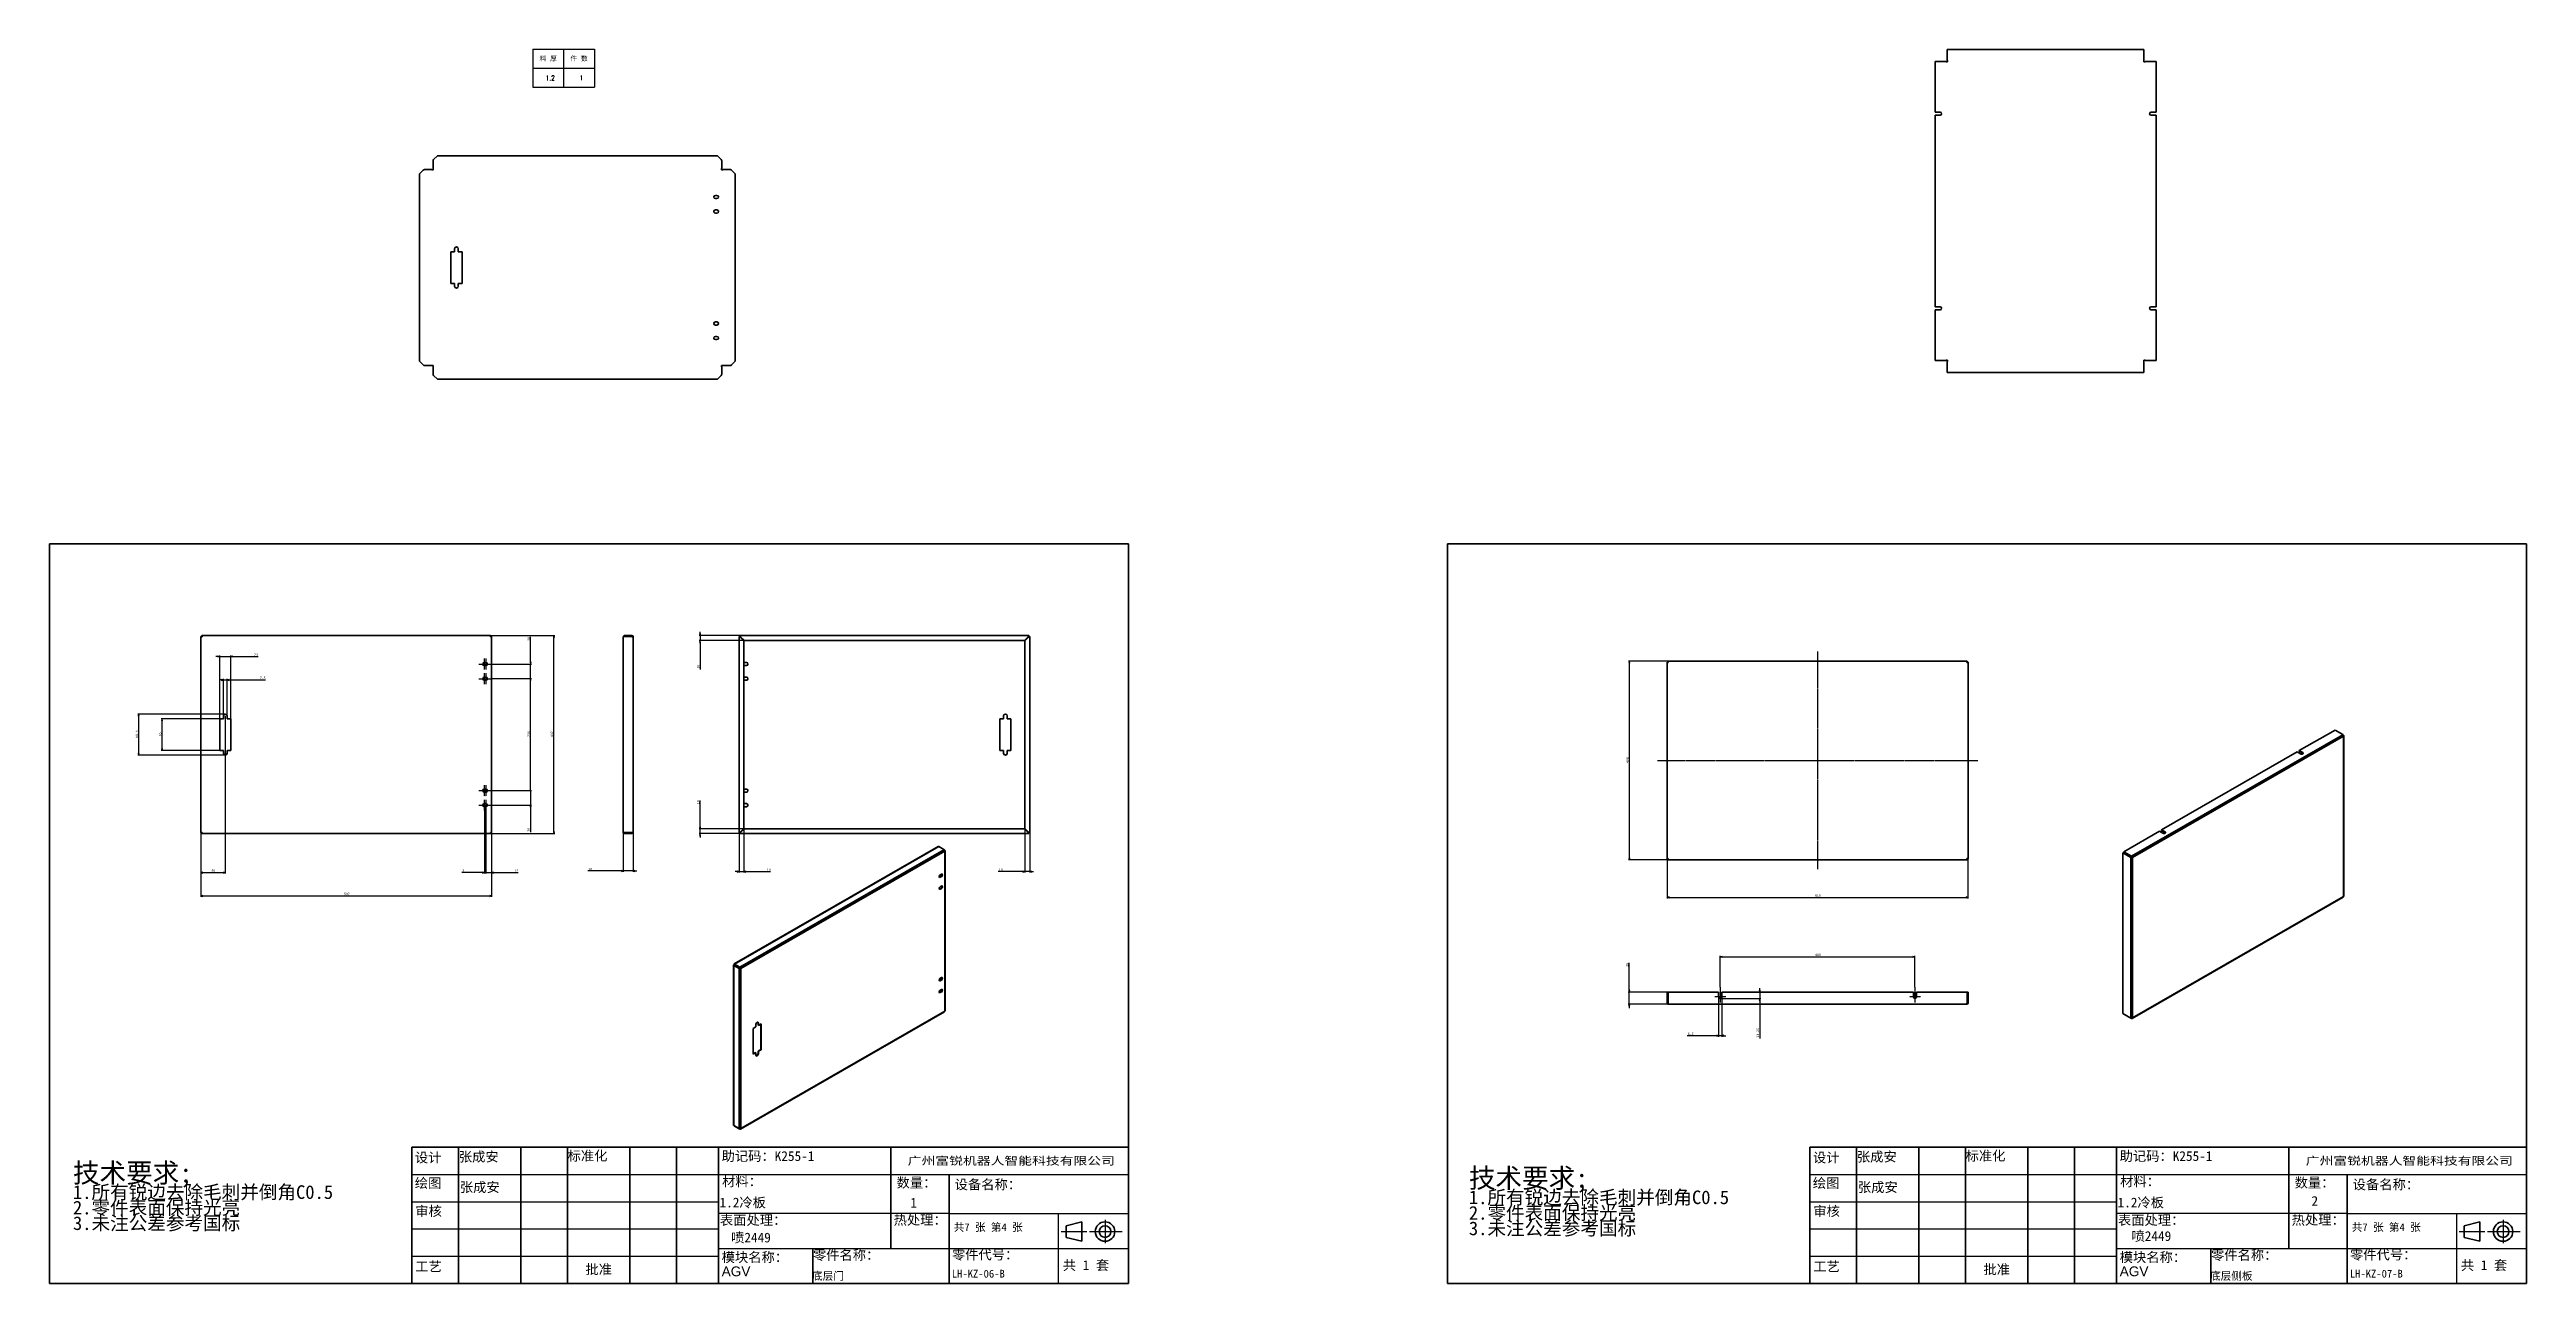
# Model space of a CAD drawing. Header units: millimetres. Extents: x 2989 to 98346, y -14444 to 9701.
# Drawn here: x 24170 to 29258, y 6378 to 8914 of the extents above; entities that cross this region are included whole.
import ezdxf
from ezdxf.enums import TextEntityAlignment as Align

# ---------------------------------------------------------------- set-up
doc = ezdxf.new("R2010")
doc.units = ezdxf.units.MM
doc.linetypes.add('CHAIN', pattern=[0.3543, 0.2362, -0.0295, 0.0591, -0.0295])
for name, color, linetype, lineweight, true_color in [('中心标记 (ISO)', 1, 'Continuous', 25, 0xff0000), ('中心线 (ISO)', 1, 'Continuous', 25, 0xff0000), ('尺寸 (ISO)', 5, 'Continuous', 25, 0x0000ff)]:
    doc.layers.add(name, color=color, linetype=linetype, lineweight=lineweight, true_color=true_color)
for name, color, linetype, lineweight in [('可见 (ISO)', 7, 'Continuous', 50), ('可见窄的 (ISO)', 7, 'Continuous', 35), ('图框 (ISO)', 7, 'Continuous', 70), ('标注线', 3, 'Continuous', 18), ('标题 (ISO)', 7, 'Continuous', 50), ('符号 (ISO)', 7, 'Continuous', 25)]:
    doc.layers.add(name, color=color, linetype=linetype, lineweight=lineweight)
doc.styles.add('DIM', font='txt.shx', dxfattribs={"width": 0.8, "bigfont": 'bigfont.shx'})
doc.styles.get("Standard").update_dxf_attribs({"font": 'arial.ttf'})
doc.styles.add('文本样式126', font='simfang.ttf', dxfattribs={"width": 1.3})
doc.styles.add('文本样式19', font='tahoma.ttf')
doc.styles.add('文本样式91', font='simfang.ttf')
doc.styles.add('注释文本 (ISO)', font='simfang.ttf')
doc.dimstyles.new('默认 (GB)', dxfattribs={"dimscale": 2, "dimtxt": 2.5, "dimasz": 2, "dimexe": 1, "dimexo": 0, "dimgap": 0.75, "dimtad": 1, "dimtoh": 1, "dimrnd": 1e-08, "dimdsep": 46, "dimtxsty": '注释文本 (ISO)', "dimblk": 'Filled-2', "dimcen": 0.09, "dimdle": 10, "dimclrd": 256, "dimclre": 256, "dimclrt": 256, "dimaunit": 1, "dimadec": 3, "dimazin": 2, "dimtfac": 0.52, "dimtmove": 0, "dimatfit": 3, "dimldrblk": 'Filled-1', "dimfxl": 0, "dimtolj": 1, "dimlwd": -1, "dimlwe": -1, "dimarcsym": 0})

# ---------------------------------------------------------------- blocks, each defined once
blk = doc.blocks.new('图框 A3-A4')
at = {"layer": '图框 (ISO)'}
for p, q in [((287, 200), (10, 200)), ((10, 200), (10, 10)), ((287, 10), (287, 200)), ((10, 10), (287, 10))]:
    blk.add_line(p, q, dxfattribs=at)
blk = doc.blocks.new('标题栏 GB1')
at = {"layer": '标题 (ISO)'}
for p, q in [((194.57, 65.23), (194.57, 72.23)), ((194.57, 72.23), (378.57, 72.23)), ((206.57, 65.23), (206.57, 72.23)), ((222.57, 65.23), (222.57, 72.23)), ((234.57, 65.23), (234.57, 72.23)), ((250.57, 65.23), (250.57, 72.23)), ((262.57, 65.23), (262.57, 72.23)), ((273.31, 65.23), (273.31, 72.23)), ((317.57, 65.23), (317.57, 72.23)), ((378.57, 72.23), (378.57, 65.23)), ((194.57, 37.23), (194.57, 65.23)), ((206.57, 37.23), (206.57, 65.23)), ((222.57, 44.23), (222.57, 65.23)), ((234.57, 37.23), (234.57, 65.23)), ((250.57, 37.23), (250.57, 65.23)), ((262.57, 37.23), (262.57, 65.23)), ((273.31, 65.23), (273.31, 37.23)), ((317.57, 55.23), (317.57, 65.23)), ((378.57, 65.23), (378.57, 37.23)), ((317.57, 55.23), (317.57, 46.23)), ((366.57, 53.06), (362.57, 52.06)), ((362.57, 52.06), (362.57, 49.06)), ((366.57, 48.06), (366.57, 53.06)), ((297.57, 46.23), (297.57, 37.23)), ((362.57, 49.06), (366.57, 48.06)), ((222.57, 44.23), (222.57, 37.23)), ((378.57, 37.23), (194.57, 37.23))]:
    blk.add_line(p, q, dxfattribs=at)
at = {"layer": '标题 (ISO)', "lineweight": 25}
for p, q in [((194.57, 65.23), (273.31, 65.23)), ((273.31, 65.23), (378.57, 65.23)), ((194.57, 58.23), (273.31, 58.23)), ((194.57, 51.23), (273.31, 51.23)), ((332.57, 55.23), (273.31, 55.23)), ((332.57, 55.23), (378.57, 55.23)), ((360.57, 55.23), (360.57, 46.23)), ((372.58, 53.56), (372.58, 47.56)), ((273.31, 46.23), (378.57, 46.23)), ((360.57, 46.23), (360.57, 37.23)), ((361.32, 50.56), (367.88, 50.56)), ((368.55, 50.56), (370.07, 50.56)), ((370.07, 50.56), (376.97, 50.56)), ((194.57, 44.23), (273.31, 44.23))]:
    blk.add_line(p, q, dxfattribs=at)
at = {"layer": '标题 (ISO)', "lineweight": 50}
blk.add_line((332.57, 65.23), (332.57, 37.23), dxfattribs=at)
at = {"layer": '标题 (ISO)'}
for radius in [2.5, 1.5]:
    blk.add_circle((372.57, 50.56), radius, dxfattribs=at)
at = {"layer": '标题 (ISO)', "style": '文本样式126', "width": 1.3}
blk.add_text('广州富锐机器人智能科技有限公司', height=2, dxfattribs=at).set_placement((348.5, 68.73), align=Align.MIDDLE_CENTER)
at = {"layer": '标题 (ISO)', "char_height": 2.5, "style": '注释文本 (ISO)'}
for s, insert, attachment_point in [('\\f仿宋|b0|i0;设计', (195.38, 70.83), 1), ('张成安', (206.66, 71.05), 1), ('\\f仿宋|b0|i0;标准化', (234.57, 71.28), 1), ('助记码：K255-1', (274.11, 71.21), 1), ('\\f仿宋|b0|i0;绘图', (195.35, 64.28), 1), ('张成安', (206.92, 63.22), 1), ('\\f仿宋|b0|i0;材料：', (274.24, 64.72), 1), ('\\f仿宋|b0|i0;数量：', (319.04, 64.37), 1), ('\\f仿宋|b0|i0;审核', (195.48, 57.07), 1), ('\\f仿宋|b0|i0;热处理：', (318.29, 54.82), 1), ('\\f仿宋|b0|i0;零件名称：', (297.57, 45.8), 1), ('\\f仿宋|b0|i0;零件代号：', (333.25, 45.9), 1), ('\\f仿宋|b0|i0;批准', (242.57, 40.73), 5)]:
    blk.add_mtext(s, dxfattribs=dict(at, insert=insert, attachment_point=attachment_point))
at = {"layer": '标题 (ISO)', "char_height": 2.5, "attachment_point": 1, "style": '注释文本 (ISO)'}
for s, insert, line_spacing_factor in [('设备名称：\\P', (333.96, 63.91), 0.856364), ('模块名称：\\P\\fArial|b0|i0;\\H2.5000;AGV', (274.14, 45.23), 0.872369)]:
    blk.add_mtext(s, dxfattribs=dict(at, insert=insert, line_spacing_factor=line_spacing_factor))
at = {"layer": '标题 (ISO)', "attachment_point": 1, "style": '注释文本 (ISO)'}
for s, insert, char_height, width in [('\\f仿宋|b0|i0;表面处理：', (273.7, 54.78), 2.5, 18.7135), ('\\f仿宋|b0|i0;\\H2.0000;共7 张 第4 张', (333.72, 52.69), 2, 27.2374), ('\\f仿宋|b0|i0;工艺', (195.45, 42.85), 2.5, 7.4854), ('  共 1 套', (358.32, 43.18), 2.5, 17.7919)]:
    blk.add_mtext(s, dxfattribs=dict(at, insert=insert, char_height=char_height, width=width))
at = {"layer": '标题 (ISO)'}
for tag, p, height, style in [('材料_001', (273.59, 56.78), 2.5, '注释文本 (ISO)'), ('零件代号_001', (297.34, 38.16), 2, '文本样式91'), ('描述_001', (333.22, 38.74), 2, '文本样式91')]:
    blk.add_attdef(tag, p, '', height=height, dxfattribs=dict(at, style=style))
at = {"layer": '标题 (ISO)', "style": '文本样式91'}
blk.add_attdef('热处理', text='', height=2, dxfattribs=at).set_placement((318.2, 50.63), align=Align.TOP_LEFT)
at = {"layer": '标题 (ISO)', "style": '文本样式19'}
for tag, p in [('工程核准人', (256.57, 40.73)), ('工程批准日期', (267.94, 40.73))]:
    blk.add_attdef(tag, text='', height=1, dxfattribs=at).set_placement(p, align=Align.MIDDLE_CENTER)
blk = doc.blocks.new('Filled-2')
at = {"color": 0}
for p, q in [((0, 0), (-1, 0.25)), ((-1, 0.25), (-1, -0.25)), ((-1, 0), (0, 0)), ((-1, -0.25), (0, 0))]:
    blk.add_line(p, q, dxfattribs=at)
at = {"color": 0, "flags": 128}
blk.add_lwpolyline([(-1, -0.25), (0, 0), (-1, 0.25), (-1, -0.25)], dxfattribs=at)
at = {"color": 0}
blk.add_solid([(-1, -0.25), (0, 0), (-1, 0.25), (-1, -0.25)], dxfattribs=at)
blk = doc.blocks.new('*D145')
at = {"layer": 'Defpoints', "color": 0, "transparency": 16777216}
for p in [(25076, 7709.6), (25206.4, 7709.6), (25076, 7302.6)]:
    blk.add_point(p, dxfattribs=at)
at = {"layer": '尺寸 (ISO)', "transparency": 16777216}
for p, q in [((25076, 7709.6), (25208.4, 7709.6)), ((25206.4, 7306.6), (25206.4, 7705.6)), ((25076, 7302.6), (25208.4, 7302.6))]:
    blk.add_line(p, q, dxfattribs=at)
at = {"layer": '尺寸 (ISO)', "transparency": 16777216, "xscale": 4, "yscale": 4, "zscale": 4}
for p, rotation in [((25206.4, 7709.6), 90), ((25206.4, 7302.6), 270)]:
    blk.add_blockref('Filled-2', p, dxfattribs=dict(at, rotation=rotation))
at = {"layer": '尺寸 (ISO)', "transparency": 16777216, "insert": (25199.8, 7501.1), "char_height": 5, "attachment_point": 1, "rotation": 90, "style": '注释文本 (ISO)'}
blk.add_mtext('\\A1;407', dxfattribs=at)
blk = doc.blocks.new('Filled-1')
at = {"color": 0}
for p, q in [((0, 0), (-1, 0.125)), ((-1, 0.125), (-1, -0.125)), ((-1, 0), (0, 0)), ((-1, -0.125), (0, 0))]:
    blk.add_line(p, q, dxfattribs=at)
at = {"color": 0, "flags": 128}
blk.add_lwpolyline([(-1, -0.125), (0, 0), (-1, 0.125), (-1, -0.125)], dxfattribs=at)
at = {"color": 0}
blk.add_solid([(-1, -0.125), (0, 0), (-1, 0.125), (-1, -0.125)], dxfattribs=at)
blk = doc.blocks.new('_DotSmall')
at = {"color": 0, "linetype": 'ByBlock', "const_width": 0.5}
blk.add_lwpolyline([(-0.0625, 0, 1), (0.0625, 0, 1)], format="xyb", close=True, dxfattribs=at)
blk = doc.blocks.new('*D146')
at = {"layer": 'Defpoints', "color": 0, "transparency": 16777216}
for p in [(25077.6, 7391.1), (25158.4, 7391.1), (25077.6, 7361.1)]:
    blk.add_point(p, dxfattribs=at)
at = {"layer": '尺寸 (ISO)', "transparency": 16777216}
for p, q in [((25077.6, 7391.1), (25160.4, 7391.1)), ((25158.4, 7391.1), (25158.4, 7399.1)), ((25158.4, 7391.1), (25158.4, 7361.1)), ((25077.6, 7361.1), (25160.4, 7361.1)), ((25158.4, 7357.1), (25158.4, 7305.3))]:
    blk.add_line(p, q, dxfattribs=at)
at = {"layer": '尺寸 (ISO)', "transparency": 16777216, "xscale": 4, "yscale": 4, "zscale": 4}
for name, p, rotation in [('_DotSmall', (25158.4, 7391.1), 270), ('Filled-2', (25158.4, 7361.1), 90)]:
    blk.add_blockref(name, p, dxfattribs=dict(at, rotation=rotation))
at = {"layer": '尺寸 (ISO)', "transparency": 16777216, "insert": (25151.8, 7306.8), "char_height": 5, "attachment_point": 1, "rotation": 90, "style": '注释文本 (ISO)'}
blk.add_mtext('\\A1;30', dxfattribs=at)
blk = doc.blocks.new('*D147')
at = {"layer": 'Defpoints', "color": 0, "transparency": 16777216}
for p in [(25077.6, 7651.1), (25158.4, 7651.1), (25077.6, 7621.1)]:
    blk.add_point(p, dxfattribs=at)
at = {"layer": '尺寸 (ISO)', "transparency": 16777216}
for p, q in [((25158.4, 7655.1), (25158.4, 7706.8)), ((25077.6, 7651.1), (25160.4, 7651.1)), ((25158.4, 7621.1), (25158.4, 7651.1)), ((25077.6, 7621.1), (25160.4, 7621.1)), ((25158.4, 7621.1), (25158.4, 7617.1))]:
    blk.add_line(p, q, dxfattribs=at)
at = {"layer": '尺寸 (ISO)', "transparency": 16777216, "xscale": 4, "yscale": 4, "zscale": 4}
for name, p, rotation in [('Filled-2', (25158.4, 7651.1), 270), ('_DotSmall', (25158.4, 7621.1), 90)]:
    blk.add_blockref(name, p, dxfattribs=dict(at, rotation=rotation))
at = {"layer": '尺寸 (ISO)', "transparency": 16777216, "insert": (25151.8, 7698.8), "char_height": 5, "attachment_point": 1, "rotation": 90, "style": '注释文本 (ISO)'}
blk.add_mtext('\\A1;30', dxfattribs=at)
blk = doc.blocks.new('*D148')
at = {"layer": 'Defpoints', "color": 0, "transparency": 16777216}
for p in [(25077.6, 7621.1), (25158.4, 7621.1), (25077.6, 7391.1)]:
    blk.add_point(p, dxfattribs=at)
at = {"layer": '尺寸 (ISO)', "transparency": 16777216}
for p, q in [((25077.6, 7621.1), (25160.4, 7621.1)), ((25158.4, 7391.1), (25158.4, 7621.1)), ((25077.6, 7391.1), (25160.4, 7391.1))]:
    blk.add_line(p, q, dxfattribs=at)
at = {"layer": '尺寸 (ISO)', "transparency": 16777216, "xscale": 4, "yscale": 4, "zscale": 4}
for p, rotation in [((25158.4, 7621.1), 90), ((25158.4, 7391.1), 270)]:
    blk.add_blockref('_DotSmall', p, dxfattribs=dict(at, rotation=rotation))
at = {"layer": '尺寸 (ISO)', "transparency": 16777216, "insert": (25151.8, 7501.2), "char_height": 5, "attachment_point": 1, "rotation": 90, "style": '注释文本 (ISO)'}
blk.add_mtext('\\A1;230', dxfattribs=at)
blk = doc.blocks.new('*D149')
at = {"layer": 'Defpoints', "color": 0, "transparency": 16777216}
for p in [(24401.4, 7538.6), (24519.9, 7538.6), (24519.9, 7473.6)]:
    blk.add_point(p, dxfattribs=at)
at = {"layer": '尺寸 (ISO)', "transparency": 16777216}
for p, q in [((24519.9, 7538.6), (24399.4, 7538.6)), ((24401.4, 7477.6), (24401.4, 7534.6)), ((24519.9, 7473.6), (24399.4, 7473.6))]:
    blk.add_line(p, q, dxfattribs=at)
at = {"layer": '尺寸 (ISO)', "transparency": 16777216, "xscale": 4, "yscale": 4, "zscale": 4}
for p, rotation in [((24401.4, 7538.6), 90), ((24401.4, 7473.6), 270)]:
    blk.add_blockref('Filled-2', p, dxfattribs=dict(at, rotation=rotation))
at = {"layer": '尺寸 (ISO)', "transparency": 16777216, "insert": (24394.8, 7502.7), "char_height": 5, "attachment_point": 1, "rotation": 90, "style": '注释文本 (ISO)'}
blk.add_mtext('\\A1;65', dxfattribs=at)
blk = doc.blocks.new('*D150')
at = {"layer": 'Defpoints', "color": 0, "transparency": 16777216}
for p in [(24531.4, 7548.3), (24353.4, 7463.8), (24531.4, 7463.8)]:
    blk.add_point(p, dxfattribs=at)
at = {"layer": '尺寸 (ISO)', "transparency": 16777216}
for p, q in [((24531.4, 7548.3), (24351.4, 7548.3)), ((24353.4, 7544.3), (24353.4, 7467.8)), ((24531.4, 7463.8), (24351.4, 7463.8))]:
    blk.add_line(p, q, dxfattribs=at)
at = {"layer": '尺寸 (ISO)', "transparency": 16777216, "xscale": 4, "yscale": 4, "zscale": 4}
for p, rotation in [((24353.4, 7548.3), 90), ((24353.4, 7463.8), 270)]:
    blk.add_blockref('Filled-2', p, dxfattribs=dict(at, rotation=rotation))
at = {"layer": '尺寸 (ISO)', "transparency": 16777216, "insert": (24346.8, 7499), "char_height": 5, "attachment_point": 1, "rotation": 90, "style": '注释文本 (ISO)'}
blk.add_mtext('\\A1;84.5', dxfattribs=at)
blk = doc.blocks.new('*D151')
at = {"layer": 'Defpoints', "color": 0, "transparency": 16777216}
for p in [(24542.9, 7666.6), (24519.9, 7538.6), (24542.9, 7538.6)]:
    blk.add_point(p, dxfattribs=at)
at = {"layer": '尺寸 (ISO)', "transparency": 16777216}
for p, q in [((24515.9, 7666.6), (24511.9, 7666.6)), ((24519.9, 7538.6), (24519.9, 7668.6)), ((24519.9, 7666.6), (24542.9, 7666.6)), ((24542.9, 7538.6), (24542.9, 7668.6)), ((24546.9, 7666.6), (24598.6, 7666.6))]:
    blk.add_line(p, q, dxfattribs=at)
at = {"layer": '尺寸 (ISO)', "transparency": 16777216, "xscale": 4, "yscale": 4, "zscale": 4}
blk.add_blockref('Filled-2', (24519.9, 7666.6), dxfattribs=at)
at = {"layer": '尺寸 (ISO)', "transparency": 16777216, "xscale": 4, "yscale": 4, "zscale": 4, "rotation": 180}
blk.add_blockref('Filled-2', (24542.9, 7666.6), dxfattribs=at)
at = {"layer": '尺寸 (ISO)', "transparency": 16777216, "insert": (24590.6, 7673.1), "char_height": 5, "attachment_point": 1, "style": '注释文本 (ISO)'}
blk.add_mtext('\\A1;23', dxfattribs=at)
blk = doc.blocks.new('*D152')
at = {"layer": 'Defpoints', "color": 0, "transparency": 16777216}
for p in [(24481.4, 7305), (25078.4, 7305), (25078.4, 7174.6)]:
    blk.add_point(p, dxfattribs=at)
at = {"layer": '尺寸 (ISO)', "transparency": 16777216}
for p, q in [((24481.4, 7305), (24481.4, 7172.6)), ((25078.4, 7305), (25078.4, 7172.6)), ((24485.4, 7174.6), (25074.4, 7174.6))]:
    blk.add_line(p, q, dxfattribs=at)
at = {"layer": '尺寸 (ISO)', "transparency": 16777216, "xscale": 4, "yscale": 4, "zscale": 4, "rotation": 180}
blk.add_blockref('Filled-2', (24481.4, 7174.6), dxfattribs=at)
at = {"layer": '尺寸 (ISO)', "transparency": 16777216, "xscale": 4, "yscale": 4, "zscale": 4}
blk.add_blockref('Filled-2', (25078.4, 7174.6), dxfattribs=at)
at = {"layer": '尺寸 (ISO)', "transparency": 16777216, "insert": (24775, 7181.1), "char_height": 5, "attachment_point": 1, "style": '注释文本 (ISO)'}
blk.add_mtext('\\A1;597', dxfattribs=at)
blk = doc.blocks.new('*D153')
at = {"layer": 'Defpoints', "color": 0, "transparency": 16777216}
for p in [(24531.4, 7544.6), (24481.4, 7305), (24531.4, 7222.6)]:
    blk.add_point(p, dxfattribs=at)
at = {"layer": '尺寸 (ISO)', "transparency": 16777216}
for p, q in [((24531.4, 7544.6), (24531.4, 7220.6)), ((24481.4, 7305), (24481.4, 7220.6)), ((24485.4, 7222.6), (24527.4, 7222.6))]:
    blk.add_line(p, q, dxfattribs=at)
at = {"layer": '尺寸 (ISO)', "transparency": 16777216, "xscale": 4, "yscale": 4, "zscale": 4, "rotation": 180}
blk.add_blockref('Filled-2', (24481.4, 7222.6), dxfattribs=at)
at = {"layer": '尺寸 (ISO)', "transparency": 16777216, "xscale": 4, "yscale": 4, "zscale": 4}
blk.add_blockref('Filled-2', (24531.4, 7222.6), dxfattribs=at)
at = {"layer": '尺寸 (ISO)', "transparency": 16777216, "insert": (24503, 7229.1), "char_height": 5, "attachment_point": 1, "style": '注释文本 (ISO)'}
blk.add_mtext('\\A1;50', dxfattribs=at)
blk = doc.blocks.new('*D154')
at = {"layer": 'Defpoints', "color": 0, "transparency": 16777216}
for p in [(24535.1, 7618.6), (24527.6, 7544.6), (24535.1, 7544.6)]:
    blk.add_point(p, dxfattribs=at)
at = {"layer": '尺寸 (ISO)', "transparency": 16777216}
for p, q in [((24523.6, 7618.6), (24519.6, 7618.6)), ((24527.6, 7544.6), (24527.6, 7620.6)), ((24527.6, 7618.6), (24535.1, 7618.6)), ((24535.1, 7544.6), (24535.1, 7620.6)), ((24539.1, 7618.6), (24613.7, 7618.6))]:
    blk.add_line(p, q, dxfattribs=at)
at = {"layer": '尺寸 (ISO)', "transparency": 16777216, "xscale": 4, "yscale": 4, "zscale": 4}
blk.add_blockref('Filled-2', (24527.6, 7618.6), dxfattribs=at)
at = {"layer": '尺寸 (ISO)', "transparency": 16777216, "xscale": 4, "yscale": 4, "zscale": 4, "rotation": 180}
blk.add_blockref('Filled-2', (24535.1, 7618.6), dxfattribs=at)
at = {"layer": '尺寸 (ISO)', "transparency": 16777216, "insert": (24602.2, 7625.1), "char_height": 5, "attachment_point": 1, "style": '注释文本 (ISO)'}
blk.add_mtext('\\A1;7.5', dxfattribs=at)
blk = doc.blocks.new('*D155')
at = {"layer": 'Defpoints', "color": 0, "transparency": 16777216}
for p in [(25063.4, 7357.8), (25066.4, 7357.8), (25066.4, 7222.6)]:
    blk.add_point(p, dxfattribs=at)
at = {"layer": '尺寸 (ISO)', "transparency": 16777216}
for p, q in [((25063.4, 7357.8), (25063.4, 7220.6)), ((25066.4, 7357.8), (25066.4, 7220.6)), ((25059.4, 7222.6), (25016.9, 7222.6)), ((25066.4, 7222.6), (25063.4, 7222.6)), ((25066.4, 7222.6), (25074.4, 7222.6))]:
    blk.add_line(p, q, dxfattribs=at)
at = {"layer": '尺寸 (ISO)', "transparency": 16777216, "xscale": 4, "yscale": 4, "zscale": 4}
blk.add_blockref('Filled-2', (25063.4, 7222.6), dxfattribs=at)
at = {"layer": '尺寸 (ISO)', "transparency": 16777216, "xscale": 4, "yscale": 4, "zscale": 4, "rotation": 180}
blk.add_blockref('_DotSmall', (25066.4, 7222.6), dxfattribs=at)
at = {"layer": '尺寸 (ISO)', "transparency": 16777216, "insert": (25018.4, 7229.1), "char_height": 5, "attachment_point": 1, "style": '注释文本 (ISO)'}
blk.add_mtext('\\A1;3', dxfattribs=at)
blk = doc.blocks.new('*D156')
at = {"layer": 'Defpoints', "color": 0, "transparency": 16777216}
for p in [(25066.4, 7357.8), (25078.4, 7305), (25078.4, 7222.6)]:
    blk.add_point(p, dxfattribs=at)
at = {"layer": '尺寸 (ISO)', "transparency": 16777216}
for p, q in [((25066.4, 7357.8), (25066.4, 7220.6)), ((25078.4, 7305), (25078.4, 7220.6)), ((25066.4, 7222.6), (25062.4, 7222.6)), ((25066.4, 7222.6), (25078.4, 7222.6)), ((25082.4, 7222.6), (25132.9, 7222.6))]:
    blk.add_line(p, q, dxfattribs=at)
at = {"layer": '尺寸 (ISO)', "transparency": 16777216, "xscale": 4, "yscale": 4, "zscale": 4}
blk.add_blockref('_DotSmall', (25066.4, 7222.6), dxfattribs=at)
at = {"layer": '尺寸 (ISO)', "transparency": 16777216, "xscale": 4, "yscale": 4, "zscale": 4, "rotation": 180}
blk.add_blockref('Filled-2', (25078.4, 7222.6), dxfattribs=at)
at = {"layer": '尺寸 (ISO)', "transparency": 16777216, "insert": (25125.4, 7229.1), "char_height": 5, "attachment_point": 1, "style": '注释文本 (ISO)'}
blk.add_mtext('\\A1;12', dxfattribs=at)
blk = doc.blocks.new('*D157')
at = {"layer": 'Defpoints', "color": 0, "transparency": 16777216}
for p in [(25348.8, 7305.8), (25368.8, 7305), (25368.8, 7225.8)]:
    blk.add_point(p, dxfattribs=at)
at = {"layer": '尺寸 (ISO)', "transparency": 16777216}
for p, q in [((25348.8, 7305.8), (25348.8, 7223.8)), ((25368.8, 7305), (25368.8, 7223.8)), ((25344.8, 7225.8), (25275.9, 7225.8)), ((25368.8, 7225.8), (25348.8, 7225.8)), ((25372.8, 7225.8), (25376.8, 7225.8))]:
    blk.add_line(p, q, dxfattribs=at)
at = {"layer": '尺寸 (ISO)', "transparency": 16777216, "xscale": 4, "yscale": 4, "zscale": 4}
blk.add_blockref('Filled-2', (25348.8, 7225.8), dxfattribs=at)
at = {"layer": '尺寸 (ISO)', "transparency": 16777216, "xscale": 4, "yscale": 4, "zscale": 4, "rotation": 180}
blk.add_blockref('Filled-2', (25368.8, 7225.8), dxfattribs=at)
at = {"layer": '尺寸 (ISO)', "transparency": 16777216, "insert": (25277.4, 7232.4), "char_height": 5, "attachment_point": 1, "style": '注释文本 (ISO)'}
blk.add_mtext('\\A1;20', dxfattribs=at)
blk = doc.blocks.new('*D158')
at = {"layer": 'Defpoints', "color": 0, "transparency": 16777216}
for p in [(25586.6, 7304.6), (25596.6, 7313.4), (25596.6, 7224.6)]:
    blk.add_point(p, dxfattribs=at)
at = {"layer": '尺寸 (ISO)', "transparency": 16777216}
for p, q in [((25586.6, 7304.6), (25586.6, 7222.6)), ((25596.6, 7313.4), (25596.6, 7222.6)), ((25582.6, 7224.6), (25578.6, 7224.6)), ((25586.6, 7224.6), (25596.6, 7224.6)), ((25600.6, 7224.6), (25651.4, 7224.6))]:
    blk.add_line(p, q, dxfattribs=at)
at = {"layer": '尺寸 (ISO)', "transparency": 16777216, "xscale": 4, "yscale": 4, "zscale": 4}
blk.add_blockref('Filled-2', (25586.6, 7224.6), dxfattribs=at)
at = {"layer": '尺寸 (ISO)', "transparency": 16777216, "xscale": 4, "yscale": 4, "zscale": 4, "rotation": 180}
blk.add_blockref('Filled-2', (25596.6, 7224.6), dxfattribs=at)
at = {"layer": '尺寸 (ISO)', "transparency": 16777216, "insert": (25643.8, 7231.2), "char_height": 5, "attachment_point": 1, "style": '注释文本 (ISO)'}
blk.add_mtext('\\A1;10', dxfattribs=at)
blk = doc.blocks.new('*D159')
at = {"layer": 'Defpoints', "color": 0, "transparency": 16777216}
for p in [(26173.6, 7313.4), (26183.6, 7304.6), (26173.6, 7224.6)]:
    blk.add_point(p, dxfattribs=at)
at = {"layer": '尺寸 (ISO)', "transparency": 16777216}
for p, q in [((26173.6, 7313.4), (26173.6, 7222.6)), ((26183.6, 7304.6), (26183.6, 7222.6)), ((26169.6, 7224.6), (26118.9, 7224.6)), ((26183.6, 7224.6), (26173.6, 7224.6)), ((26187.6, 7224.6), (26191.6, 7224.6))]:
    blk.add_line(p, q, dxfattribs=at)
at = {"layer": '尺寸 (ISO)', "transparency": 16777216, "xscale": 4, "yscale": 4, "zscale": 4}
blk.add_blockref('Filled-2', (26173.6, 7224.6), dxfattribs=at)
at = {"layer": '尺寸 (ISO)', "transparency": 16777216, "xscale": 4, "yscale": 4, "zscale": 4, "rotation": 180}
blk.add_blockref('Filled-2', (26183.6, 7224.6), dxfattribs=at)
at = {"layer": '尺寸 (ISO)', "transparency": 16777216, "insert": (26120.4, 7231.2), "char_height": 5, "attachment_point": 1, "style": '注释文本 (ISO)'}
blk.add_mtext('\\A1;10', dxfattribs=at)
blk = doc.blocks.new('*D160')
at = {"layer": 'Defpoints', "color": 0, "transparency": 16777216}
for p in [(25506.6, 7302.6), (25588.7, 7302.6), (25597.5, 7312.6)]:
    blk.add_point(p, dxfattribs=at)
at = {"layer": '尺寸 (ISO)', "transparency": 16777216}
for p, q in [((25506.6, 7316.6), (25506.6, 7370.7)), ((25597.5, 7312.6), (25504.6, 7312.6)), ((25588.7, 7302.6), (25504.6, 7302.6)), ((25506.6, 7302.6), (25506.6, 7312.6)), ((25506.6, 7298.6), (25506.6, 7294.6))]:
    blk.add_line(p, q, dxfattribs=at)
at = {"layer": '尺寸 (ISO)', "transparency": 16777216, "xscale": 4, "yscale": 4, "zscale": 4}
for p, rotation in [((25506.6, 7312.6), 270), ((25506.6, 7302.6), 90)]:
    blk.add_blockref('Filled-2', p, dxfattribs=dict(at, rotation=rotation))
at = {"layer": '尺寸 (ISO)', "transparency": 16777216, "insert": (25500.1, 7363.1), "char_height": 5, "attachment_point": 1, "rotation": 90, "style": '注释文本 (ISO)'}
blk.add_mtext('\\A1;10', dxfattribs=at)
blk = doc.blocks.new('*D161')
at = {"layer": 'Defpoints', "color": 0, "transparency": 16777216}
for p in [(25506.6, 7699.6), (25588.7, 7709.6), (25597.5, 7699.6)]:
    blk.add_point(p, dxfattribs=at)
at = {"layer": '尺寸 (ISO)', "transparency": 16777216}
for p, q in [((25588.7, 7709.6), (25504.6, 7709.6)), ((25597.5, 7699.6), (25504.6, 7699.6)), ((25506.6, 7713.6), (25506.6, 7717.6)), ((25506.6, 7709.6), (25506.6, 7699.6)), ((25506.6, 7695.6), (25506.6, 7640.2))]:
    blk.add_line(p, q, dxfattribs=at)
at = {"layer": '尺寸 (ISO)', "transparency": 16777216, "xscale": 4, "yscale": 4, "zscale": 4}
for p, rotation in [((25506.6, 7709.6), 270), ((25506.6, 7699.6), 90)]:
    blk.add_blockref('Filled-2', p, dxfattribs=dict(at, rotation=rotation))
at = {"layer": '尺寸 (ISO)', "transparency": 16777216, "insert": (25500.1, 7641.7), "char_height": 5, "attachment_point": 1, "rotation": 90, "style": '注释文本 (ISO)'}
blk.add_mtext('\\A1;10', dxfattribs=at)
blk = doc.blocks.new('加工')
at = {"layer": '符号 (ISO)', "insert": (-36.68, 11.05), "char_height": 2.5, "width": 80.4946, "attachment_point": 1, "line_spacing_factor": 0.683636, "style": '注释文本 (ISO)'}
blk.add_mtext('{\\H2x;技术要求;\\P\\H0.7x;1.所有锐边去除毛刺并倒角C0.5\\H2.12498x; \\H0.47059x;\\P2.零件表面保持光亮\\H1.84035x; \\H0.54337x;\\P3.未注公差参考国标\\H1.80945x; }', dxfattribs=at)
blk = doc.blocks.new('*D167')
at = {"layer": 'Defpoints', "color": 0, "transparency": 16777216}
for p in [(27492.8, 7251.4), (28110.8, 7251.4), (28110.8, 7171.4)]:
    blk.add_point(p, dxfattribs=at)
at = {"layer": '尺寸 (ISO)', "transparency": 16777216}
for p, q in [((27492.8, 7251.4), (27492.8, 7169.4)), ((28110.8, 7251.4), (28110.8, 7169.4)), ((27496.8, 7171.4), (28106.8, 7171.4))]:
    blk.add_line(p, q, dxfattribs=at)
at = {"layer": '尺寸 (ISO)', "transparency": 16777216, "xscale": 4, "yscale": 4, "zscale": 4, "rotation": 180}
blk.add_blockref('Filled-2', (27492.8, 7171.4), dxfattribs=at)
at = {"layer": '尺寸 (ISO)', "transparency": 16777216, "xscale": 4, "yscale": 4, "zscale": 4}
blk.add_blockref('Filled-2', (28110.8, 7171.4), dxfattribs=at)
at = {"layer": '尺寸 (ISO)', "transparency": 16777216, "insert": (27796.7, 7177.9), "char_height": 5, "attachment_point": 1, "style": '注释文本 (ISO)'}
blk.add_mtext('\\A1;618', dxfattribs=at)
blk = doc.blocks.new('*D168')
at = {"layer": 'Defpoints', "color": 0, "transparency": 16777216}
for p in [(27415.2, 7657), (27495.2, 7657), (27495.2, 7249)]:
    blk.add_point(p, dxfattribs=at)
at = {"layer": '尺寸 (ISO)', "transparency": 16777216}
for p, q in [((27495.2, 7657), (27413.2, 7657)), ((27415.2, 7253), (27415.2, 7653)), ((27495.2, 7249), (27413.2, 7249))]:
    blk.add_line(p, q, dxfattribs=at)
at = {"layer": '尺寸 (ISO)', "transparency": 16777216, "xscale": 4, "yscale": 4, "zscale": 4}
for p, rotation in [((27415.2, 7657), 90), ((27415.2, 7249), 270)]:
    blk.add_blockref('Filled-2', p, dxfattribs=dict(at, rotation=rotation))
at = {"layer": '尺寸 (ISO)', "transparency": 16777216, "insert": (27408.7, 7447.8), "char_height": 5, "attachment_point": 1, "rotation": 90, "style": '注释文本 (ISO)'}
blk.add_mtext('\\A1;408', dxfattribs=at)
blk = doc.blocks.new('*D169')
at = {"layer": 'Defpoints', "color": 0, "transparency": 16777216}
for p in [(28001.8, 7049.4), (27601.8, 6987.1), (28001.8, 6987.1)]:
    blk.add_point(p, dxfattribs=at)
at = {"layer": '尺寸 (ISO)', "transparency": 16777216}
for p, q in [((27601.8, 6987.1), (27601.8, 7051.4)), ((27605.8, 7049.4), (27997.8, 7049.4)), ((28001.8, 6987.1), (28001.8, 7051.4))]:
    blk.add_line(p, q, dxfattribs=at)
at = {"layer": '尺寸 (ISO)', "transparency": 16777216, "xscale": 4, "yscale": 4, "zscale": 4, "rotation": 180}
blk.add_blockref('Filled-2', (27601.8, 7049.4), dxfattribs=at)
at = {"layer": '尺寸 (ISO)', "transparency": 16777216, "xscale": 4, "yscale": 4, "zscale": 4}
blk.add_blockref('Filled-2', (28001.8, 7049.4), dxfattribs=at)
at = {"layer": '尺寸 (ISO)', "transparency": 16777216, "insert": (27796.7, 7056), "char_height": 5, "attachment_point": 1, "style": '注释文本 (ISO)'}
blk.add_mtext('\\A1;400', dxfattribs=at)
blk = doc.blocks.new('*D170')
at = {"layer": 'Defpoints', "color": 0, "transparency": 16777216}
for p in [(27494.9, 6977.1), (27414.9, 6952.1), (27495.2, 6952.1)]:
    blk.add_point(p, dxfattribs=at)
at = {"layer": '尺寸 (ISO)', "transparency": 16777216}
for p, q in [((27414.9, 6981.1), (27414.9, 7037)), ((27494.9, 6977.1), (27412.9, 6977.1)), ((27414.9, 6952.1), (27414.9, 6977.1)), ((27495.2, 6952.1), (27412.9, 6952.1)), ((27414.9, 6948.1), (27414.9, 6944.1))]:
    blk.add_line(p, q, dxfattribs=at)
at = {"layer": '尺寸 (ISO)', "transparency": 16777216, "xscale": 4, "yscale": 4, "zscale": 4}
for p, rotation in [((27414.9, 6977.1), 270), ((27414.9, 6952.1), 90)]:
    blk.add_blockref('Filled-2', p, dxfattribs=dict(at, rotation=rotation))
at = {"layer": '尺寸 (ISO)', "transparency": 16777216, "insert": (27408.3, 7029), "char_height": 5, "attachment_point": 1, "rotation": 90, "style": '注释文本 (ISO)'}
blk.add_mtext('\\A1;25', dxfattribs=at)
blk = doc.blocks.new('*D171')
at = {"layer": 'Defpoints', "color": 0, "transparency": 16777216}
for p in [(27598.6, 6967.1), (27605.1, 6967.1), (27605.1, 6887.1)]:
    blk.add_point(p, dxfattribs=at)
at = {"layer": '尺寸 (ISO)', "transparency": 16777216}
for p, q in [((27598.6, 6967.1), (27598.6, 6885.1)), ((27605.1, 6967.1), (27605.1, 6885.1)), ((27594.6, 6887.1), (27533.7, 6887.1)), ((27605.1, 6887.1), (27598.6, 6887.1)), ((27609.1, 6887.1), (27613.1, 6887.1))]:
    blk.add_line(p, q, dxfattribs=at)
at = {"layer": '尺寸 (ISO)', "transparency": 16777216, "xscale": 4, "yscale": 4, "zscale": 4}
blk.add_blockref('Filled-2', (27598.6, 6887.1), dxfattribs=at)
at = {"layer": '尺寸 (ISO)', "transparency": 16777216, "xscale": 4, "yscale": 4, "zscale": 4, "rotation": 180}
blk.add_blockref('Filled-2', (27605.1, 6887.1), dxfattribs=at)
at = {"layer": '尺寸 (ISO)', "transparency": 16777216, "insert": (27535.2, 6893.7), "char_height": 5, "attachment_point": 1, "style": '注释文本 (ISO)'}
blk.add_mtext('\\A1;6.5', dxfattribs=at)
blk = doc.blocks.new('*D172')
at = {"layer": 'Defpoints', "color": 0, "transparency": 16777216}
for p in [(27683.1, 6977.1), (27601.8, 6963.8), (27683.1, 6963.8)]:
    blk.add_point(p, dxfattribs=at)
at = {"layer": '尺寸 (ISO)', "transparency": 16777216}
for p, q in [((27683.1, 6981.1), (27683.1, 6985.1)), ((27683.1, 6977.1), (27683.1, 6963.8)), ((27601.8, 6963.8), (27685.1, 6963.8)), ((27683.1, 6959.8), (27683.1, 6881.8))]:
    blk.add_line(p, q, dxfattribs=at)
at = {"layer": '尺寸 (ISO)', "transparency": 16777216, "xscale": 4, "yscale": 4, "zscale": 4}
for p, rotation in [((27683.1, 6977.1), 270), ((27683.1, 6963.8), 90)]:
    blk.add_blockref('Filled-2', p, dxfattribs=dict(at, rotation=rotation))
at = {"layer": '尺寸 (ISO)', "transparency": 16777216, "insert": (27676.5, 6883.3), "char_height": 5, "attachment_point": 1, "rotation": 90, "style": '注释文本 (ISO)'}
blk.add_mtext('\\A1;13.25', dxfattribs=at)
blk = doc.blocks.new('*T27')
at = {"color": 0, "linetype": 'ByBlock', "lineweight": -2, "transparency": 16777216}
for p, q in [((0, 0), (127, 0)), ((0, 0), (0, -78)), ((63.5, 0), (63.5, -78)), ((127, 0), (127, -78)), ((0, -39), (127, -39)), ((0, -78), (127, -78))]:
    blk.add_line(p, q, dxfattribs=at)
at = {"color": 0, "transparency": 16777216, "char_height": 10, "width": 60.5, "attachment_point": 5}
for s, insert in [('{\\fSimSun|b0|i0|c134|p2;料 厚}', (31.75, -19.5)), ('{\\fSimSun|b0|i0|c134|p2;件 数}', (95.25, -19.5))]:
    blk.add_mtext(s, dxfattribs=dict(at, insert=insert))
blk = doc.blocks.new('圆心打标')
at = {"layer": '标注线'}
for p, q in [((-2.5, 0), (2.5, 0)), ((0, 2.5), (0, -2.5))]:
    blk.add_line(p, q, dxfattribs=at)
blk = doc.blocks.new('拆图参数')
blk.add_blockref('*T27', (-63.5, 78))
at = {"layer": '标注线'}
blk.add_blockref('圆心打标', (67219.7, -21339.8), dxfattribs=at)
at = {"style": 'DIM', "width": 0.8}
blk.add_attdef('6', text='', height=10, dxfattribs=at).set_placement((-37.1, 18.9), align=Align.MIDDLE_LEFT)
blk.add_attdef('1', text='', height=10, dxfattribs=at).set_placement((36.6, 19.3), align=Align.MIDDLE_CENTER)

msp = doc.modelspace()

# ---------------------------------------------------------------- linework, layer by layer
at = {"layer": '中心标记 (ISO)', "linetype": 'CHAIN', "ltscale": 3.125171}
for p, q in [((25063.3685, 7662.3043), (25063.3685, 7639.8043)), ((25063.3685, 7632.3043), (25063.3685, 7609.8043)), ((25066.3685, 7662.3043), (25066.3685, 7639.8043)), ((25066.3685, 7632.3043), (25066.3685, 7609.8043)), ((25063.3685, 7402.3043), (25063.3685, 7379.8043)), ((25066.3685, 7402.3043), (25066.3685, 7379.8043)), ((25063.3685, 7372.3043), (25063.3685, 7349.8043)), ((25066.3685, 7372.3043), (25066.3685, 7349.8043)), ((27613.0977, 6967.0829), (27590.5977, 6967.0829)), ((28013.0977, 6967.0829), (27990.5977, 6967.0829))]:
    msp.add_line(p, q, dxfattribs=at)
at = {"layer": '中心标记 (ISO)', "linetype": 'CHAIN', "ltscale": 4.340554}
for p, q in [((27601.8477, 6987.0829), (27601.8477, 6955.8329)), ((28001.8477, 6987.0829), (28001.8477, 6955.8329))]:
    msp.add_line(p, q, dxfattribs=at)
at = {"layer": '中心线 (ISO)', "linetype": 'CHAIN', "ltscale": 3.541874}
for p, q in [((25052.1185, 7651.0543), (25077.6185, 7651.0543)), ((25052.1185, 7621.0543), (25077.6185, 7621.0543)), ((25052.1185, 7391.0543), (25077.6185, 7391.0543)), ((25052.1185, 7361.0543), (25077.6185, 7361.0543))]:
    msp.add_line(p, q, dxfattribs=at)
at = {"layer": '中心线 (ISO)', "linetype": 'CHAIN', "ltscale": 23.990969}
for p, q in [((27801.8477, 7676.9828), (27801.8477, 7228.9828)), ((27472.8477, 7452.9828), (28130.8477, 7452.9828))]:
    msp.add_line(p, q, dxfattribs=at)
at = {"layer": '可见 (ISO)'}
for p, q in [((28068.3074, 8914.0627), (28472.2104, 8914.0627)), ((28068.3074, 8891.4627), (28068.3074, 8914.0627)), ((28472.2104, 8914.0627), (28472.2104, 8891.4627)), ((28043.3446, 8785.3984), (28043.3446, 8889.0998)), ((28043.3446, 8889.0998), (28065.9446, 8889.0998)), ((28065.9446, 8889.0998), (28065.9446, 8888.7484)), ((28065.9446, 8888.7484), (28068.6589, 8888.7484)), ((28068.6589, 8891.4627), (28068.3074, 8891.4627)), ((28068.6589, 8888.7484), (28068.6589, 8891.4627)), ((28472.2104, 8891.4627), (28471.8589, 8891.4627)), ((28471.8589, 8891.4627), (28471.8589, 8888.7484)), ((28471.8589, 8888.7484), (28474.5732, 8888.7484)), ((28474.5732, 8888.7484), (28474.5732, 8889.0998)), ((28474.5732, 8889.0998), (28497.1732, 8889.0998)), ((28497.1732, 8889.0998), (28497.1732, 8785.3984)), ((28043.3446, 8785.3984), (28053.3446, 8785.3984)), ((28053.3446, 8778.8984), (28043.3446, 8778.8984)), ((28043.3446, 8385.3984), (28043.3446, 8778.8984)), ((28487.1732, 8785.3984), (28497.1732, 8785.3984)), ((28497.1732, 8778.8984), (28487.1732, 8778.8984)), ((28497.1732, 8778.8984), (28497.1732, 8385.3984)), ((24930.2224, 8658.6578), (24937.8224, 8666.2578)), ((24930.2224, 8273.3548), (24930.2224, 8658.6578)), ((24940.5367, 8667.4578), (24955.7367, 8667.4578)), ((24955.7367, 8667.4578), (24955.7367, 8667.1063)), ((24955.7367, 8667.1063), (24958.451, 8667.1063)), ((24958.0996, 8669.8206), (24958.0996, 8685.0206)), ((24958.451, 8669.8206), (24958.0996, 8669.8206)), ((24958.451, 8667.1063), (24958.451, 8669.8206)), ((24959.2996, 8687.735), (24966.8996, 8695.335)), ((24966.8996, 8695.335), (25542.2025, 8695.335)), ((25542.2025, 8695.335), (25549.8025, 8687.735)), ((25550.651, 8667.1063), (25550.651, 8669.8206)), ((25550.651, 8669.8206), (25551.0025, 8669.8206)), ((25553.3654, 8667.1063), (25550.651, 8667.1063)), ((25551.0025, 8669.8206), (25551.0025, 8685.0206)), ((25568.5654, 8667.4578), (25553.3654, 8667.4578)), ((25553.3654, 8667.4578), (25553.3654, 8667.1063)), ((25571.2797, 8666.2578), (25578.8797, 8658.6578)), ((25578.8797, 8658.6578), (25578.8797, 8273.3548)), ((25538.051, 8614.2563), (25541.051, 8614.2563)), ((25541.051, 8607.7563), (25538.051, 8607.7563)), ((25538.051, 8584.2563), (25541.051, 8584.2563)), ((25541.051, 8577.7563), (25538.051, 8577.7563)), ((24994.551, 8498.5063), (25002.301, 8498.5063)), ((24994.551, 8433.5063), (24994.551, 8498.5063)), ((25002.301, 8498.5063), (25002.301, 8504.5063)), ((25009.801, 8504.5063), (25009.801, 8498.5063)), ((25009.801, 8498.5063), (25017.551, 8498.5063)), ((25017.551, 8498.5063), (25017.551, 8433.5063)), ((25002.301, 8433.5063), (24994.551, 8433.5063)), ((25002.301, 8427.5063), (25002.301, 8433.5063)), ((25017.551, 8433.5063), (25009.801, 8433.5063)), ((25009.801, 8433.5063), (25009.801, 8427.5063)), ((25538.051, 8354.2563), (25541.051, 8354.2563)), ((25541.051, 8347.7563), (25538.051, 8347.7563)), ((28043.3446, 8385.3984), (28053.3446, 8385.3984)), ((28053.3446, 8378.8984), (28043.3446, 8378.8984)), ((28043.3446, 8275.1969), (28043.3446, 8378.8984)), ((28487.1732, 8385.3984), (28497.1732, 8385.3984)), ((28497.1732, 8378.8984), (28487.1732, 8378.8984)), ((28497.1732, 8378.8984), (28497.1732, 8275.1969)), ((25538.051, 8324.2563), (25541.051, 8324.2563)), ((25541.051, 8317.7563), (25538.051, 8317.7563)), ((24937.8224, 8265.7548), (24930.2224, 8273.3548)), ((24940.5367, 8264.5548), (24955.7367, 8264.5548)), ((24955.7367, 8264.5548), (24955.7367, 8264.9063)), ((24955.7367, 8264.9063), (24958.451, 8264.9063)), ((24958.451, 8262.192), (24958.0996, 8262.192)), ((24958.0996, 8262.192), (24958.0996, 8246.992)), ((24958.451, 8264.9063), (24958.451, 8262.192)), ((24966.8996, 8236.6776), (24959.2996, 8244.2776)), ((25549.8025, 8244.2776), (25542.2025, 8236.6776)), ((25550.651, 8264.9063), (25550.651, 8262.192)), ((25553.3654, 8264.9063), (25550.651, 8264.9063)), ((25550.651, 8262.192), (25551.0025, 8262.192)), ((25551.0025, 8262.192), (25551.0025, 8246.992)), ((25553.3654, 8264.5548), (25553.3654, 8264.9063)), ((25568.5654, 8264.5548), (25553.3654, 8264.5548)), ((25578.8797, 8273.3548), (25571.2797, 8265.7548)), ((28065.9446, 8275.1969), (28043.3446, 8275.1969)), ((28068.6589, 8275.5484), (28065.9446, 8275.5484)), ((28065.9446, 8275.5484), (28065.9446, 8275.1969)), ((28068.3074, 8250.234), (28068.3074, 8272.834)), ((28068.3074, 8272.834), (28068.6589, 8272.834)), ((28472.2104, 8250.234), (28068.3074, 8250.234)), ((28068.6589, 8272.834), (28068.6589, 8275.5484)), ((28471.8589, 8275.5484), (28471.8589, 8272.834)), ((28474.5732, 8275.5484), (28471.8589, 8275.5484)), ((28471.8589, 8272.834), (28472.2104, 8272.834)), ((28472.2104, 8272.834), (28472.2104, 8250.234)), ((28474.5732, 8275.1969), (28474.5732, 8275.5484)), ((28497.1732, 8275.1969), (28474.5732, 8275.1969)), ((25542.2025, 8236.6776), (24966.8996, 8236.6776)), ((24482.5685, 7707.5058), (24481.3685, 7707.5058)), ((24481.3685, 7707.5058), (24481.3685, 7707.1543)), ((24481.3685, 7707.1543), (24481.3685, 7304.9543)), ((24483.7685, 7707.1543), (24481.3685, 7707.1543)), ((24482.92, 7707.1543), (24482.5685, 7707.5058)), ((24482.5685, 7707.1543), (24482.5685, 7707.5058)), ((24483.7685, 7709.5543), (24483.417, 7709.5543)), ((24483.417, 7708.3543), (24483.417, 7709.5543)), ((24483.7685, 7708.0029), (24483.417, 7708.3543)), ((24483.7685, 7708.3543), (24483.417, 7708.3543)), ((25075.9685, 7709.5543), (24483.7685, 7709.5543)), ((24483.7685, 7709.5543), (24483.7685, 7707.1543)), ((25075.9685, 7709.5543), (25076.32, 7709.5543)), ((25075.9685, 7709.5543), (25075.9685, 7707.1543)), ((25075.9685, 7708.0029), (25076.32, 7708.3543)), ((25075.9685, 7708.3543), (25076.32, 7708.3543)), ((25075.9685, 7707.1543), (25078.3685, 7707.1543)), ((25076.32, 7708.3543), (25076.32, 7709.5543)), ((25076.817, 7707.1543), (25077.1685, 7707.5058)), ((25077.1685, 7707.5058), (25078.3685, 7707.5058)), ((25077.1685, 7707.1543), (25077.1685, 7707.5058)), ((25078.3685, 7707.5058), (25078.3685, 7707.1543)), ((25078.3685, 7707.1543), (25078.3685, 7304.9543)), ((25349.5435, 7707.1543), (25348.8406, 7707.1543)), ((25348.8406, 7707.1543), (25348.8406, 7706.3058)), ((25348.8406, 7305.8029), (25348.8406, 7706.3058)), ((25366.4406, 7709.5543), (25351.2406, 7709.5543)), ((25366.4406, 7708.3543), (25351.2406, 7708.3543)), ((25351.2406, 7707.5058), (25366.4406, 7707.5058)), ((25366.4406, 7708.3543), (25366.4406, 7709.5543)), ((25366.4406, 7707.5058), (25366.4406, 7707.1543)), ((25368.8406, 7707.1543), (25366.4406, 7707.1543)), ((25368.8406, 7304.9543), (25368.8406, 7707.1543)), ((25586.6462, 7707.5058), (25587.8462, 7707.5058)), ((25586.6462, 7304.6029), (25586.6462, 7707.5058)), ((25587.8462, 7707.5058), (25589.0462, 7706.3058)), ((25589.0462, 7707.1543), (25588.1976, 7707.1543)), ((25588.6947, 7708.3543), (25588.6947, 7709.5543)), ((25588.6947, 7709.5543), (26181.5976, 7709.5543)), ((25588.6947, 7708.3543), (25589.8947, 7707.1543)), ((25589.0462, 7707.1543), (25589.0462, 7708.0029)), ((25589.0462, 7706.3058), (25596.6462, 7698.7058)), ((25597.4947, 7699.5543), (25589.8947, 7707.1543)), ((25596.6462, 7698.7058), (25596.6462, 7313.4029)), ((26172.7976, 7699.5543), (25597.4947, 7699.5543)), ((26180.3976, 7707.1543), (26172.7976, 7699.5543)), ((26173.6462, 7698.7058), (26181.2462, 7706.3058)), ((26173.6462, 7313.4029), (26173.6462, 7698.7058)), ((26181.5976, 7708.3543), (26180.3976, 7707.1543)), ((26181.2462, 7707.1543), (26181.2462, 7708.0029)), ((26182.4462, 7707.5058), (26181.2462, 7706.3058)), ((26181.2462, 7707.1543), (26182.0947, 7707.1543)), ((26181.5976, 7709.5543), (26181.5976, 7708.3543)), ((26182.4462, 7707.5058), (26183.6462, 7707.5058)), ((26183.6462, 7707.5058), (26183.6462, 7304.6029)), ((25063.3685, 7654.3043), (25066.3685, 7654.3043)), ((25066.3685, 7647.8043), (25063.3685, 7647.8043)), ((25068.3685, 7653.6161), (25068.3685, 7648.4926)), ((25598.6462, 7654.3043), (25601.6462, 7654.3043)), ((25601.6462, 7647.8043), (25598.6462, 7647.8043)), ((27494.0477, 7654.9343), (27492.8477, 7654.9343)), ((27492.8477, 7654.9343), (27492.8477, 7654.5828)), ((27495.2477, 7654.5828), (27492.8477, 7654.5828)), ((27492.8477, 7251.3828), (27492.8477, 7654.5828)), ((27494.0477, 7654.5828), (27494.0477, 7654.9343)), ((27495.2477, 7656.9828), (27494.8962, 7656.9828)), ((27494.8962, 7655.7828), (27494.8962, 7656.9828)), ((27495.2477, 7655.7828), (27494.8962, 7655.7828)), ((27495.2477, 7656.9828), (27495.2477, 7654.5828)), ((27495.2477, 7656.9828), (28108.4477, 7656.9828)), ((28108.4477, 7654.5828), (28108.4477, 7656.9828)), ((28108.7991, 7656.9828), (28108.4477, 7656.9828)), ((28108.4477, 7655.7828), (28108.7991, 7655.7828)), ((28110.8477, 7654.5828), (28108.4477, 7654.5828)), ((28108.7991, 7655.7828), (28108.7991, 7656.9828)), ((28109.6477, 7654.5828), (28109.6477, 7654.9343)), ((28109.6477, 7654.9343), (28110.8477, 7654.9343)), ((28110.8477, 7654.5828), (28110.8477, 7654.9343)), ((28110.8477, 7654.5828), (28110.8477, 7251.3828)), ((25063.3685, 7624.3043), (25066.3685, 7624.3043)), ((25066.3685, 7617.8043), (25063.3685, 7617.8043)), ((25068.3685, 7623.6161), (25068.3685, 7618.4926)), ((25598.6462, 7624.3043), (25601.6462, 7624.3043)), ((25601.6462, 7617.8043), (25598.6462, 7617.8043)), ((24519.8685, 7538.5543), (24527.6185, 7538.5543)), ((24519.8685, 7473.5543), (24519.8685, 7538.5543)), ((24527.6185, 7538.5543), (24527.6185, 7544.5543)), ((24535.1185, 7544.5543), (24535.1185, 7538.5543)), ((24535.1185, 7538.5543), (24542.8685, 7538.5543)), ((24542.8685, 7538.5543), (24542.8685, 7473.5543)), ((26122.1462, 7473.5543), (26122.1462, 7538.5543)), ((26122.1462, 7538.5543), (26129.8962, 7538.5543)), ((26129.8962, 7538.5543), (26129.8962, 7544.5543)), ((26137.3962, 7544.5543), (26137.3962, 7538.5543)), ((26137.3962, 7538.5543), (26145.1462, 7538.5543)), ((26145.1462, 7538.5543), (26145.1462, 7473.5543)), ((28791.3121, 7473.0867), (28864.6401, 7515.3135)), ((28864.6401, 7515.3135), (28880.6207, 7506.1109)), ((28880.6207, 7506.1109), (28880.3722, 7505.9678)), ((28880.6207, 7505.8035), (28880.6207, 7506.1109)), ((28882.0692, 7505.2703), (28880.6207, 7506.1045)), ((28881.4437, 7504.9101), (28882.0692, 7505.2703)), ((28881.5745, 7504.6981), (28882.0692, 7504.983)), ((28882.0692, 7504.983), (28882.0692, 7505.2703)), ((28882.7722, 7174.3707), (28882.7722, 7504.0057)), ((24527.6185, 7473.5543), (24519.8685, 7473.5543)), ((24527.6185, 7467.5543), (24527.6185, 7473.5543)), ((24542.8685, 7473.5543), (24535.1185, 7473.5543)), ((24535.1185, 7473.5543), (24535.1185, 7467.5543)), ((26129.8962, 7473.5543), (26122.1462, 7473.5543)), ((26129.8962, 7467.5543), (26129.8962, 7473.5543)), ((26145.1462, 7473.5543), (26137.3962, 7473.5543)), ((26137.3962, 7473.5543), (26137.3962, 7467.5543)), ((28508.4694, 7310.2085), (28786.7159, 7470.44)), ((28793.787, 7466.368), (28786.7159, 7470.44)), ((28791.3121, 7473.0867), (28798.3831, 7469.0148)), ((28791.3121, 7472.1057), (28791.3121, 7473.0867)), ((28798.3831, 7468.0337), (28791.3121, 7472.1057)), ((25063.3685, 7394.3043), (25066.3685, 7394.3043)), ((25066.3685, 7387.8043), (25063.3685, 7387.8043)), ((25068.3685, 7393.6161), (25068.3685, 7388.4926)), ((25598.6462, 7394.3043), (25601.6462, 7394.3043)), ((25601.6462, 7387.8043), (25598.6462, 7387.8043)), ((25063.3685, 7364.3043), (25066.3685, 7364.3043)), ((25066.3685, 7357.8043), (25063.3685, 7357.8043)), ((25068.3685, 7363.6161), (25068.3685, 7358.4926)), ((25598.6462, 7364.3043), (25601.6462, 7364.3043)), ((25601.6462, 7357.8043), (25598.6462, 7357.8043)), ((24481.3685, 7304.6029), (24481.3685, 7304.9543)), ((24483.7685, 7304.9543), (24481.3685, 7304.9543)), ((24482.5685, 7304.6029), (24481.3685, 7304.6029)), ((24482.92, 7304.9543), (24482.5685, 7304.6029)), ((24482.5685, 7304.9543), (24482.5685, 7304.6029)), ((24483.7685, 7304.1058), (24483.417, 7303.7543)), ((24483.7685, 7303.7543), (24483.417, 7303.7543)), ((24483.417, 7303.7543), (24483.417, 7302.5543)), ((24483.7685, 7302.5543), (24483.417, 7302.5543)), ((24483.7685, 7302.5543), (24483.7685, 7304.9543)), ((25075.9685, 7302.5543), (24483.7685, 7302.5543)), ((25075.9685, 7304.9543), (25078.3685, 7304.9543)), ((25075.9685, 7302.5543), (25075.9685, 7304.9543)), ((25075.9685, 7304.1058), (25076.32, 7303.7543)), ((25075.9685, 7303.7543), (25076.32, 7303.7543)), ((25075.9685, 7302.5543), (25076.32, 7302.5543)), ((25076.32, 7303.7543), (25076.32, 7302.5543)), ((25076.817, 7304.9543), (25077.1685, 7304.6029)), ((25077.1685, 7304.9543), (25077.1685, 7304.6029)), ((25077.1685, 7304.6029), (25078.3685, 7304.6029)), ((25078.3685, 7304.6029), (25078.3685, 7304.9543)), ((25348.8406, 7305.8029), (25348.8406, 7304.9543)), ((25349.5435, 7304.9543), (25348.8406, 7304.9543)), ((25351.2406, 7304.6029), (25366.4406, 7304.6029)), ((25366.4406, 7303.7543), (25351.2406, 7303.7543)), ((25366.4406, 7302.5543), (25351.2406, 7302.5543)), ((25366.4406, 7304.6029), (25366.4406, 7304.9543)), ((25368.8406, 7304.9543), (25366.4406, 7304.9543)), ((25366.4406, 7303.7543), (25366.4406, 7302.5543)), ((25995.2727, 7275.7982), (25576.5218, 7034.6555)), ((25587.8462, 7304.6029), (25586.6462, 7304.6029)), ((25587.8462, 7304.6029), (25589.0462, 7305.8029)), ((25589.0462, 7304.9543), (25588.1976, 7304.9543)), ((25588.6947, 7303.7543), (25589.8947, 7304.9543)), ((25588.6947, 7302.5543), (25588.6947, 7303.7543)), ((26181.5976, 7302.5543), (25588.6947, 7302.5543)), ((25596.6462, 7313.4029), (25589.0462, 7305.8029)), ((25589.0462, 7304.9543), (25589.0462, 7304.1058)), ((25589.8947, 7304.9543), (25597.4947, 7312.5543)), ((25597.4947, 7312.5543), (26172.7976, 7312.5543)), ((26007.4658, 7269.6335), (25996.7178, 7275.8229)), ((26172.7976, 7312.5543), (26180.3976, 7304.9543)), ((26181.2462, 7305.8029), (26173.6462, 7313.4029)), ((26181.5976, 7303.7543), (26180.3976, 7304.9543)), ((26182.4462, 7304.6029), (26181.2462, 7305.8029)), ((26181.2462, 7304.9543), (26181.2462, 7304.1058)), ((26181.2462, 7304.9543), (26182.0947, 7304.9543)), ((26181.5976, 7303.7543), (26181.5976, 7302.5543)), ((26183.6462, 7304.6029), (26182.4462, 7304.6029)), ((28430.5452, 7265.3349), (28503.8732, 7307.5617)), ((28510.9442, 7303.4897), (28503.8732, 7307.5617)), ((28508.4694, 7309.2274), (28508.4694, 7310.2085)), ((28508.4694, 7310.2085), (28515.5404, 7306.1365)), ((28515.5404, 7305.1554), (28508.4694, 7309.2274)), ((26007.2173, 7269.4904), (26007.4658, 7269.6335)), ((26007.4658, 7269.3261), (26007.4658, 7269.6335)), ((26007.4658, 7269.6271), (26008.9143, 7268.7929)), ((26008.2888, 7268.4327), (26008.9143, 7268.7929)), ((26008.4196, 7268.2207), (26008.9143, 7268.5056)), ((26008.9143, 7268.7929), (26008.9143, 7268.5056)), ((26009.6173, 6938.7109), (26009.6173, 7267.5283)), ((27492.8477, 7251.3828), (27495.2477, 7251.3828)), ((27492.8477, 7251.3828), (27492.8477, 7251.0313)), ((27494.0477, 7251.0313), (27492.8477, 7251.0313)), ((27494.0477, 7251.3828), (27494.0477, 7251.0313)), ((27495.2477, 7250.1828), (27494.8962, 7250.1828)), ((27494.8962, 7250.1828), (27494.8962, 7248.9828)), ((27494.8962, 7248.9828), (27495.2477, 7248.9828)), ((27495.2477, 7251.3828), (27495.2477, 7248.9828)), ((28108.4477, 7248.9828), (27495.2477, 7248.9828)), ((28108.4477, 7248.9828), (28108.4477, 7251.3828)), ((28108.4477, 7251.3828), (28110.8477, 7251.3828)), ((28108.4477, 7250.1828), (28108.7991, 7250.1828)), ((28108.4477, 7248.9828), (28108.7991, 7248.9828)), ((28108.7991, 7250.1828), (28108.7991, 7248.9828)), ((28109.6477, 7251.3828), (28109.6477, 7251.0313)), ((28109.6477, 7251.0313), (28110.8477, 7251.0313)), ((28110.8477, 7251.0313), (28110.8477, 7251.3828)), ((28429.9452, 7263.3146), (28429.0966, 7262.826)), ((28429.0966, 7262.826), (28445.0772, 7253.6234)), ((28429.0966, 6932.6163), (28429.0966, 7262.826)), ((28445.9258, 7254.112), (28429.9452, 7263.3146)), ((28430.5452, 7264.3538), (28430.5452, 7265.3349)), ((28446.5258, 7256.1323), (28430.5452, 7265.3349)), ((28446.5258, 7255.1512), (28430.5452, 7264.3538)), ((28445.9258, 7254.112), (28445.0772, 7253.6234)), ((28445.9258, 7253.8246), (28445.0772, 7253.336)), ((28445.0772, 7253.6234), (28445.0772, 7253.336)), ((28445.9258, 7253.8246), (28445.9258, 7254.112)), ((28446.7743, 7256.2754), (28446.5258, 7256.1323)), ((28446.5258, 7255.1512), (28446.5258, 7256.1323)), ((28446.7743, 7255.2943), (28446.5258, 7255.1512)), ((28446.7743, 7255.2943), (28446.7743, 7256.2754)), ((28447.6228, 7253.8246), (28448.4714, 7253.336)), ((25999.1563, 7213.3876), (26001.2776, 7214.6092)), ((25999.1563, 7188.8612), (26001.2776, 7190.0828)), ((26000.0048, 7218.213), (26002.1261, 7219.4346)), ((26002.1261, 7214.1205), (26000.0048, 7212.899)), ((26000.0048, 7193.6866), (26002.1261, 7194.9082)), ((26002.1261, 7189.5941), (26000.0048, 7188.3725)), ((28447.972, 6922.5985), (28881.5699, 7172.2909)), ((25575.3206, 7032.5764), (25575.3206, 6703.7589)), ((25576.516, 7032.5764), (25576.0236, 7032.8599)), ((25576.0236, 7031.8865), (25586.7716, 7025.6971)), ((25577.4721, 7033.4105), (25576.6236, 7033.8992)), ((25576.6236, 7033.8992), (25581.9976, 7030.7805)), ((25587.6201, 7026.1857), (25576.8721, 7032.3751)), ((25588.2201, 7028.206), (25577.4721, 7034.3954)), ((25588.2201, 7027.2249), (25577.4721, 7033.4143)), ((25577.4721, 7033.4105), (25582.8461, 7030.2919)), ((25582.8461, 7030.2919), (25581.9976, 7030.7805)), ((25582.8461, 7030.2919), (25582.8702, 7030.3057)), ((25587.6201, 7026.1857), (25586.7716, 7025.6971)), ((25587.6201, 7025.8984), (25586.7716, 7025.4097)), ((25586.7716, 7025.6971), (25586.7716, 7025.4097)), ((25587.6201, 7025.8984), (25587.6201, 7026.1857)), ((25588.4686, 7028.3491), (25588.2201, 7028.206)), ((25588.2201, 7027.2249), (25588.2201, 7028.206)), ((25588.4686, 7027.3681), (25588.2201, 7027.2249)), ((25588.4686, 7027.3681), (25588.4686, 7028.3491)), ((25589.3172, 7025.8984), (25590.1657, 7025.4097)), ((25999.1563, 7000.8253), (26001.2776, 7002.0469)), ((25999.1563, 6976.2989), (26001.2776, 6977.5205)), ((26000.0048, 7005.6508), (26002.1261, 7006.8723)), ((26002.1261, 7001.5583), (26000.0048, 7000.3367)), ((26000.0048, 6981.1243), (26002.1261, 6982.3459)), ((26002.1261, 6977.0319), (26000.0048, 6975.8103)), ((27492.8477, 6977.0829), (27492.8477, 6954.4829)), ((27494.0477, 6977.0829), (27492.8477, 6977.0829)), ((27494.0477, 6954.4829), (27494.0477, 6977.0829)), ((27494.8962, 6977.0829), (27598.5977, 6977.0829)), ((27494.8962, 6954.4829), (27494.8962, 6977.0829)), ((27598.5977, 6967.0829), (27598.5977, 6977.0829)), ((27605.0977, 6977.0829), (27605.0977, 6967.0829)), ((27605.0977, 6977.0829), (27998.5977, 6977.0829)), ((27998.5977, 6967.0829), (27998.5977, 6977.0829)), ((28005.0977, 6977.0829), (28005.0977, 6967.0829)), ((28005.0977, 6977.0829), (28108.7991, 6977.0829)), ((28108.7991, 6977.0829), (28108.7991, 6954.4829)), ((28109.6477, 6954.4829), (28109.6477, 6977.0829)), ((28109.6477, 6977.0829), (28110.8477, 6977.0829)), ((28110.8477, 6954.4829), (28110.8477, 6977.0829)), ((25589.6663, 6695.4898), (26008.415, 6936.6311)), ((27494.0477, 6954.4829), (27492.8477, 6954.4829)), ((27495.2477, 6954.4829), (27494.8962, 6954.4829)), ((27495.2477, 6954.4829), (27495.2477, 6952.0829)), ((28108.4477, 6952.0829), (27495.2477, 6952.0829)), ((28108.4477, 6952.0829), (28108.4477, 6954.4829)), ((28108.7991, 6954.4829), (28108.4477, 6954.4829)), ((28109.6477, 6954.4829), (28110.8477, 6954.4829)), ((28445.0772, 6923.4137), (28429.0966, 6932.6163)), ((28430.5452, 6931.7821), (28430.5452, 6931.7757)), ((28430.5452, 6931.7757), (28446.5258, 6922.573)), ((28445.0772, 6923.701), (28445.0772, 6923.4137)), ((28445.3452, 6923.568), (28445.0772, 6923.4137)), ((28446.5258, 6923.3036), (28446.5258, 6922.573)), ((28446.5258, 6922.573), (28446.7743, 6922.7162)), ((28446.7743, 6923.2962), (28446.7743, 6922.7162)), ((25615.6923, 6902.2711), (25621.1723, 6905.4268)), ((25615.6923, 6849.1305), (25615.6923, 6902.2711)), ((25621.1723, 6905.4268), (25621.1723, 6910.3321)), ((25625.6271, 6908.9694), (25625.6271, 6913.8747)), ((25626.4756, 6908.4808), (25625.6271, 6908.9694)), ((25626.4756, 6913.3861), (25626.4756, 6908.4808)), ((25626.4756, 6908.4808), (25631.9557, 6911.6366)), ((25631.1072, 6858.9846), (25631.1072, 6911.1479)), ((25631.9557, 6911.6366), (25631.9557, 6858.496)), ((25615.6923, 6850.1078), (25620.3238, 6852.7749)), ((25621.1723, 6852.2863), (25615.6923, 6849.1305)), ((25621.1723, 6852.2863), (25620.3238, 6852.7749)), ((25621.1723, 6847.381), (25621.1723, 6852.2863)), ((25625.6271, 6855.8289), (25631.1072, 6858.9846)), ((25625.6271, 6855.8289), (25626.4756, 6855.3402)), ((25625.6271, 6850.9236), (25625.6271, 6855.8289)), ((25631.9557, 6858.496), (25626.4756, 6855.3402)), ((25626.4756, 6855.3402), (25626.4756, 6850.4349)), ((25631.9557, 6858.496), (25631.1072, 6858.9846)), ((25576.0236, 6702.4943), (25586.7716, 6696.3049)), ((25588.2201, 6695.4643), (25577.4721, 6701.6537)), ((25586.7716, 6696.3049), (25586.7716, 6696.5923)), ((25587.0395, 6696.4592), (25586.7716, 6696.3049)), ((25588.2201, 6696.1949), (25588.2201, 6695.4643)), ((25588.4686, 6695.6074), (25588.2201, 6695.4643)), ((25588.4686, 6696.1875), (25588.4686, 6695.6074))]:
    msp.add_line(p, q, dxfattribs=at)
for centre, radius, start, end in [((28053.3446, 8782.1484), 3.25, 270, 90), ((28487.1732, 8782.1484), 3.25, 90, 270), ((25538.051, 8611.0063), 3.25, 90, 270), ((25541.051, 8611.0063), 3.25, 270, 90), ((25538.051, 8581.0063), 3.25, 90, 270), ((25541.051, 8581.0063), 3.25, 270, 90), ((25006.051, 8504.5063), 3.75, 0, 180), ((25006.051, 8427.5063), 3.75, 180, 0), ((25538.051, 8351.0063), 3.25, 90, 270), ((25541.051, 8351.0063), 3.25, 270, 90), ((28053.3446, 8382.1484), 3.25, 270, 90), ((28487.1732, 8382.1484), 3.25, 90, 270), ((25538.051, 8321.0063), 3.25, 90, 270), ((25541.051, 8321.0063), 3.25, 270, 90), ((25351.2406, 7707.1543), 1.2, 90, 170.6344608), ((25366.4406, 7707.1543), 2.4, 0, 90), ((25366.4406, 7707.1543), 1.2, 0, 90), ((25063.3685, 7651.0543), 3.25, 90, 270), ((25066.3685, 7651.0543), 3.25, 270, 90), ((25598.6462, 7651.0543), 3.25, 90, 127.9798724), ((25598.6462, 7651.0543), 3.25, 232.0201276, 270), ((25601.6462, 7651.0543), 3.25, 270, 90), ((25063.3685, 7621.0543), 3.25, 90, 270), ((25066.3685, 7621.0543), 3.25, 270, 90), ((25598.6462, 7621.0543), 3.25, 90, 127.9798724), ((25598.6462, 7621.0543), 3.25, 232.0201276, 270), ((25601.6462, 7621.0543), 3.25, 270, 90), ((24531.3685, 7544.5543), 3.75, 0, 180), ((26133.6462, 7544.5543), 3.75, 0, 180), ((24531.3685, 7467.5543), 3.75, 180, 0), ((26133.6462, 7467.5543), 3.75, 180, 0), ((25063.3685, 7391.0543), 3.25, 90, 270), ((25066.3685, 7391.0543), 3.25, 270, 90), ((25598.6462, 7391.0543), 3.25, 90, 127.9798724), ((25598.6462, 7391.0543), 3.25, 232.0201276, 270), ((25601.6462, 7391.0543), 3.25, 270, 90), ((25063.3685, 7361.0543), 3.25, 90, 270), ((25066.3685, 7361.0543), 3.25, 270, 90), ((25598.6462, 7361.0543), 3.25, 90, 127.9798724), ((25598.6462, 7361.0543), 3.25, 232.0201276, 270), ((25601.6462, 7361.0543), 3.25, 270, 90), ((25351.2406, 7304.9543), 1.2, 189.3655392, 270), ((25366.4406, 7304.9543), 2.4, 270, 0), ((25366.4406, 7304.9543), 1.2, 270, 0), ((27495.2477, 6954.4829), 2.4, 180, 270), ((27495.2477, 6954.4829), 1.2, 180, 270), ((27601.8477, 6967.0829), 3.25, 180, 0), ((28001.8477, 6967.0829), 3.25, 180, 0), ((28108.4477, 6954.4829), 2.4, 270, 0), ((28108.4477, 6954.4829), 1.2, 270, 0)]:
    msp.add_arc(centre, radius, start, end, dxfattribs=at)
for centre, major_axis, ratio, start_param, end_param in [((28880.3722, 7504.0057), (1.1977, -2.0798), 0.578093116, 0.787331872, 2.358128199), ((28880.3722, 7504.0057), (2.4, 0), 0.575861701, 5.497787144, 7.068583471), ((28796.085, 7467.6914), (3.25, 0), 0.575861701, 3.926990817, 7.068583471), ((28796.085, 7466.7103), (3.25, 0), 0.575861701, 0.265194802, 0.785398163), ((28513.2423, 7304.8131), (3.25, 0), 0.575861701, 3.926990817, 7.068583471), ((28513.2423, 7303.8321), (3.25, 0), 0.575861701, 0.265194802, 0.785398163), ((26007.2173, 7267.5283), (-1.1977, 2.0798), 0.578093116, 3.928924525, 5.499720852), ((26007.2173, 7267.5283), (2.4, 0), 0.575861701, 5.497787144, 7.068583471), ((28446.7743, 7254.3133), (2.4, 0), 0.575861701, 3.926990817, 5.497787144), ((28446.7743, 7254.3133), (-1.2, 0), 0.575861701, 0.785398163, 2.35619449), ((28446.7743, 7254.3133), (-1.1977, 2.0798), 0.578093116, 3.928924525, 5.499720852), ((28446.7743, 7254.3133), (-0.5988, 1.0399), 0.578093116, 3.928924525, 5.499720852), ((26000.0048, 7215.556), (-1.6219, -2.8164), 0.578093116, 3.925057109, 7.066649762), ((26000.0048, 7191.0296), (-1.6219, -2.8164), 0.578093116, 3.925057109, 7.066649762), ((25999.1563, 7216.0446), (-1.6219, -2.8164), 0.578093116, 0.263625165, 0.783464455), ((25999.1563, 7191.5182), (-1.6219, -2.8164), 0.578093116, 0.263625165, 0.783464455), ((26001.2776, 7217.2662), (1.6219, 2.8164), 0.578093116, 3.925057109, 6.019560142), ((26001.2776, 7192.7398), (1.6219, 2.8164), 0.578093116, 3.925057109, 6.019560142), ((26002.1261, 7216.7776), (1.6219, 2.8164), 0.578093116, 3.925057109, 7.066649762), ((26002.1261, 7192.2512), (1.6219, 2.8164), 0.578093116, 3.925057109, 7.066649762), ((28880.3722, 7174.3707), (2.4, 0), 0.575861701, 5.497787144, 6.283185307), ((28880.3722, 7174.3707), (1.1977, -2.0798), 0.578093116, 0, 0.787331872), ((25577.7206, 7031.8827), (1.2, -0.6937), 0.001672483, 2.357161381, 3.138714353), ((25578.3206, 7032.9219), (1.2, -0.6937), 0.001672483, 2.357161381, 3.927957708), ((25588.4686, 7026.387), (2.4, 0), 0.575861701, 3.926990817, 5.497787144), ((25588.4686, 7026.387), (-1.2, 0), 0.575861701, 0.785398163, 2.35619449), ((25588.4686, 7026.387), (-1.1977, 2.0798), 0.578093116, 3.928924525, 5.499720852), ((25588.4686, 7026.387), (-0.5988, 1.0399), 0.578093116, 3.928924525, 5.499720852), ((26000.0048, 7002.9937), (-1.6219, -2.8164), 0.578093116, 3.925057109, 7.066649762), ((26000.0048, 6978.4673), (-1.6219, -2.8164), 0.578093116, 3.925057109, 7.066649762), ((25999.1563, 7003.4824), (-1.6219, -2.8164), 0.578093116, 0.263625165, 0.783464455), ((25999.1563, 6978.9559), (-1.6219, -2.8164), 0.578093116, 0.263625165, 0.783464455), ((26001.2776, 7004.7039), (1.6219, 2.8164), 0.578093116, 3.925057109, 6.019560142), ((26001.2776, 6980.1775), (1.6219, 2.8164), 0.578093116, 3.925057109, 6.019560142), ((26002.1261, 7004.2153), (1.6219, 2.8164), 0.578093116, 3.925057109, 7.066649762), ((26002.1261, 6979.6889), (1.6219, 2.8164), 0.578093116, 3.925057109, 7.066649762), ((26007.2173, 6938.7109), (1.1977, -2.0798), 0.578093116, 0, 0.787331872), ((26007.2173, 6938.7109), (2.4, 0), 0.575861701, 5.497787144, 6.283185307), ((28446.7743, 6924.6783), (-2.4, 0), 0.575861701, 0.785398163, 2.35619449), ((28446.7743, 6924.6783), (1.1977, -2.0798), 0.578093116, 5.499720852, 7.070517179), ((25623.824, 6911.8591), (1.8714, 3.2497), 0.578093116, 5.495853435, 8.637446089), ((25622.9755, 6912.3477), (1.8714, 3.2497), 0.578093116, 5.495853435, 6.055382248), ((25623.824, 6848.908), (-1.8714, -3.2497), 0.578093116, 5.495853435, 8.637446089), ((25622.9755, 6849.3966), (-1.8714, -3.2497), 0.578093116, 0.227803059, 2.354260782), ((25588.4686, 6697.5696), (2.4, 0), 0.575861701, 3.926990817, 5.497787144), ((25588.4686, 6697.5696), (1.1977, -2.0798), 0.578093116, 5.499720852, 7.070517179)]:
    msp.add_ellipse(centre, major_axis=major_axis, ratio=ratio, start_param=start_param, end_param=end_param, dxfattribs=at)
for points, knots in [([(24937.8224, 8666.2578), (24938.633, 8666.8207), (24939.4436, 8667.3502), (24940.2543, 8667.4418), (24940.3484, 8667.4524), (24940.4426, 8667.4578), (24940.5367, 8667.4578)], [-1.570796327, -1.570796327, -1.570796327, -1.570796327, -0.163461816, -0.163461816, -0.163461816, 0, 0, 0, 0]), ([(24958.0996, 8685.0206), (24958.0996, 8685.1148), (24958.1049, 8685.2089), (24958.1156, 8685.3031), (24958.2072, 8686.1137), (24958.7366, 8686.9243), (24959.2996, 8687.735)], [0, 0, 0, 0, 0.163461816, 0.163461816, 0.163461816, 1.570796327, 1.570796327, 1.570796327, 1.570796327]), ([(25549.8025, 8687.735), (25550.3655, 8686.9243), (25550.8949, 8686.1137), (25550.9865, 8685.3031), (25550.9972, 8685.2089), (25551.0025, 8685.1148), (25551.0025, 8685.0206)], [-1.570796327, -1.570796327, -1.570796327, -1.570796327, -0.163461816, -0.163461816, -0.163461816, 0, 0, 0, 0]), ([(25568.5654, 8667.4578), (25568.6595, 8667.4578), (25568.7537, 8667.4524), (25568.8478, 8667.4418), (25569.6585, 8667.3502), (25570.4691, 8666.8207), (25571.2797, 8666.2578)], [0, 0, 0, 0, 0.163461816, 0.163461816, 0.163461816, 1.570796327, 1.570796327, 1.570796327, 1.570796327]), ([(24940.5367, 8264.5548), (24940.4426, 8264.5548), (24940.3484, 8264.5602), (24940.2543, 8264.5708), (24939.4436, 8264.6624), (24938.633, 8265.1919), (24937.8224, 8265.7548)], [0, 0, 0, 0, 0.163461816, 0.163461816, 0.163461816, 1.570796327, 1.570796327, 1.570796327, 1.570796327]), ([(24959.2996, 8244.2776), (24958.7366, 8245.0883), (24958.2072, 8245.8989), (24958.1156, 8246.7095), (24958.1049, 8246.8037), (24958.0996, 8246.8978), (24958.0996, 8246.992)], [-1.570796327, -1.570796327, -1.570796327, -1.570796327, -0.163461816, -0.163461816, -0.163461816, 0, 0, 0, 0]), ([(25551.0025, 8246.992), (25551.0025, 8246.8978), (25550.9972, 8246.8037), (25550.9865, 8246.7095), (25550.8949, 8245.8989), (25550.3655, 8245.0883), (25549.8025, 8244.2776)], [0, 0, 0, 0, 0.163461816, 0.163461816, 0.163461816, 1.570796327, 1.570796327, 1.570796327, 1.570796327]), ([(25571.2797, 8265.7548), (25570.4691, 8265.1919), (25569.6585, 8264.6624), (25568.8478, 8264.5708), (25568.7537, 8264.5602), (25568.6595, 8264.5548), (25568.5654, 8264.5548)], [-1.570796327, -1.570796327, -1.570796327, -1.570796327, -0.163461816, -0.163461816, -0.163461816, 0, 0, 0, 0]), ([(25351.2406, 7709.5543), (25350.3851, 7709.5543), (25349.5473, 7709.0582), (25349.1361, 7708.308), (25348.9432, 7707.9563), (25348.8406, 7707.5555), (25348.8406, 7707.1543)], [0, 0, 0, 0, 1.069342983, 1.069342983, 1.069342983, 1.570796327, 1.570796327, 1.570796327, 1.570796327]), ([(25348.8406, 7706.3058), (25348.8406, 7706.7336), (25349.3368, 7707.1525), (25350.0869, 7707.3581), (25350.4387, 7707.4545), (25350.8394, 7707.5058), (25351.2406, 7707.5058)], [-1.570796327, -1.570796327, -1.570796327, -1.570796327, -0.501453344, -0.501453344, -0.501453344, 0, 0, 0, 0]), ([(25586.6462, 7707.5058), (25586.8446, 7707.4066), (25587.1423, 7707.2577), (25587.8925, 7706.8827), (25588.2442, 7706.7068), (25588.645, 7706.5064), (25589.0462, 7706.3058)], [0, 0, 0, 0, 1.069342983, 1.069342983, 1.069342983, 1.570796327, 1.570796327, 1.570796327, 1.570796327]), ([(25589.8947, 7707.1543), (25589.4669, 7708.0098), (25589.048, 7708.8476), (25588.8424, 7709.2589), (25588.746, 7709.4517), (25588.7152, 7709.5133), (25588.6947, 7709.5543)], [-1.570796327, -1.570796327, -1.570796327, -1.570796327, -0.501453344, -0.501453344, -0.501453344, 0, 0, 0, 0]), ([(26181.5976, 7709.5543), (26181.4984, 7709.3559), (26181.3495, 7709.0582), (26180.9745, 7708.308), (26180.7986, 7707.9563), (26180.5982, 7707.5555), (26180.3976, 7707.1543)], [0, 0, 0, 0, 1.069342983, 1.069342983, 1.069342983, 1.570796327, 1.570796327, 1.570796327, 1.570796327]), ([(26181.2462, 7706.3058), (26182.1016, 7706.7336), (26182.9395, 7707.1525), (26183.3507, 7707.3581), (26183.5435, 7707.4545), (26183.6051, 7707.4853), (26183.6462, 7707.5058)], [-1.570796327, -1.570796327, -1.570796327, -1.570796327, -0.501453344, -0.501453344, -0.501453344, 0, 0, 0, 0]), ([(25351.2406, 7304.6029), (25350.3851, 7304.6029), (25349.5473, 7304.851), (25349.1361, 7305.226), (25348.9432, 7305.4019), (25348.8406, 7305.6023), (25348.8406, 7305.8029)], [0, 0, 0, 0, 1.069342983, 1.069342983, 1.069342983, 1.570796327, 1.570796327, 1.570796327, 1.570796327]), ([(25348.8406, 7304.9543), (25348.8406, 7304.0989), (25349.3368, 7303.261), (25350.0869, 7302.8498), (25350.4387, 7302.657), (25350.8394, 7302.5543), (25351.2406, 7302.5543)], [-1.570796327, -1.570796327, -1.570796327, -1.570796327, -0.501453344, -0.501453344, -0.501453344, 0, 0, 0, 0]), ([(25589.0462, 7305.8029), (25588.1907, 7305.3751), (25587.3529, 7304.9562), (25586.9416, 7304.7506), (25586.7488, 7304.6542), (25586.6872, 7304.6234), (25586.6462, 7304.6029)], [-1.570796327, -1.570796327, -1.570796327, -1.570796327, -0.501453344, -0.501453344, -0.501453344, 0, 0, 0, 0]), ([(25588.6947, 7302.5543), (25588.7939, 7302.7528), (25588.9428, 7303.0505), (25589.3178, 7303.8007), (25589.4937, 7304.1524), (25589.6941, 7304.5532), (25589.8947, 7304.9543)], [0, 0, 0, 0, 1.069342983, 1.069342983, 1.069342983, 1.570796327, 1.570796327, 1.570796327, 1.570796327]), ([(25995.2746, 7275.7938), (25995.4431, 7275.8931), (25995.6193, 7275.9608), (25995.7975, 7275.991), (25996.1145, 7276.0446), (25996.4341, 7275.9863), (25996.7178, 7275.8229)], [-0.783464455, -0.783464455, -0.783464455, -0.783464455, -0.5014533441, -0.5014533441, -0.5014533441, 0, 0, 0, 0]), ([(26180.3976, 7304.9543), (26180.8254, 7304.0989), (26181.2443, 7303.261), (26181.4499, 7302.8498), (26181.5463, 7302.657), (26181.5771, 7302.5954), (26181.5976, 7302.5543)], [-1.570796327, -1.570796327, -1.570796327, -1.570796327, -0.501453344, -0.501453344, -0.501453344, 0, 0, 0, 0]), ([(26183.6462, 7304.6029), (26183.4477, 7304.7021), (26183.15, 7304.851), (26182.3998, 7305.226), (26182.0481, 7305.4019), (26181.6473, 7305.6023), (26181.2462, 7305.8029)], [0, 0, 0, 0, 1.069342983, 1.069342983, 1.069342983, 1.570796327, 1.570796327, 1.570796327, 1.570796327]), ([(25576.0236, 7032.8599), (25575.4187, 7032.8613), (25575.1771, 7032.6606), (25575.4167, 7032.3558), (25575.5291, 7032.2128), (25575.7399, 7032.0498), (25576.0236, 7031.8865)], [-1.570796327, -1.570796327, -1.570796327, -1.570796327, -0.501453344, -0.501453344, -0.501453344, 0, 0, 0, 0]), ([(25576.3437, 7032.5857), (25576.3449, 7032.5855), (25576.3466, 7032.5852), (25576.3634, 7032.5831), (25576.3861, 7032.5807), (25576.4456, 7032.5774), (25576.4805, 7032.5763), (25576.5206, 7032.5764)], [0.0973602424, 0.0973602424, 0.0973602424, 0.0973602424, 0.10812495254, 0.10812495254, 0.12982806358, 0.12982806358, 0.14863764483, 0.14863764483, 0.14863764483, 0.14863764483]), ([(25577.4721, 7034.3954), (25576.8672, 7034.7437), (25576.4502, 7034.7803), (25576.4246, 7034.4872), (25576.4126, 7034.3497), (25576.4817, 7034.1455), (25576.6236, 7033.8992)], [0, 0, 0, 0, 1.069342983, 1.069342983, 1.069342983, 1.570796327, 1.570796327, 1.570796327, 1.570796327]), ([(25577.1206, 7033.6156), (25577.093, 7033.6634), (25577.0685, 7033.7009), (25577.0376, 7033.7454), (25577.0324, 7033.7518), (25577.029, 7033.7561)], [0, 0, 0, 0, 0.02641130371, 0.02641130371, 0.04962072793, 0.04962072793, 0.04962072793, 0.04962072793])]:
    msp.add_open_spline(points, degree=3, knots=knots, dxfattribs=at)
for points in [[(25576.0236, 6702.4943), (25575.5793, 6702.7502), (25575.331, 6703.2205), (25575.3254, 6703.7611)], [(25577.3615, 6701.7239), (25577.3977, 6701.6987), (25577.4346, 6701.6753), (25577.4721, 6701.6537)]]:
    msp.add_open_spline(points, degree=3, dxfattribs=at)
at = {"layer": '可见窄的 (ISO)'}
for p, q in [((28446.7743, 7256.2754), (28880.3722, 7505.9678)), ((28882.0692, 7503.0284), (28448.4714, 7253.336)), ((28882.0692, 7173.3934), (28882.0692, 7503.0284)), ((28798.3831, 7469.0148), (28798.3831, 7468.0337)), ((25996.7178, 7275.8229), (25577.4721, 7034.3954)), ((28515.5404, 7306.1365), (28515.5404, 7305.1554)), ((26007.2173, 7269.4904), (25588.4686, 7028.3491)), ((25590.1657, 7025.4097), (26008.9143, 7266.551)), ((26008.9143, 7266.551), (26008.9143, 6937.7336)), ((28445.0772, 6923.701), (28445.0772, 7253.336)), ((28448.4714, 7253.336), (28448.4714, 6923.701)), ((26000.0048, 7212.899), (25999.1563, 7213.3876)), ((26000.0048, 7188.3725), (25999.1563, 7188.8612)), ((26002.1261, 7214.1205), (26001.2776, 7214.6092)), ((26002.1261, 7189.5941), (26001.2776, 7190.0828)), ((28448.4714, 6923.701), (28882.0692, 7173.3934)), ((25576.8721, 7032.3751), (25576.0236, 7031.8865)), ((25576.0236, 7031.8865), (25576.0236, 6702.4943)), ((25577.4721, 7034.3954), (25577.4721, 7033.4143)), ((25577.4754, 7033.4124), (25577.4721, 7033.4105)), ((25586.7716, 7025.4097), (25586.7716, 6696.5923)), ((25590.1657, 6696.5923), (25590.1657, 7025.4097)), ((26000.0048, 7000.3367), (25999.1563, 7000.8253)), ((26000.0048, 6975.8103), (25999.1563, 6976.2989)), ((26002.1261, 7001.5583), (26001.2776, 7002.0469)), ((26002.1261, 6977.0319), (26001.2776, 6977.5205)), ((25590.1657, 6696.5923), (26008.9143, 6937.7336)), ((25626.4756, 6913.3861), (25625.6271, 6913.8747)), ((25626.4756, 6850.4349), (25625.6271, 6850.9236)), ((25577.4721, 6701.6602), (25577.4721, 6701.6537))]:
    msp.add_line(p, q, dxfattribs=at)

# ---------------------------------------------------------------- block references
for p, values in [((14977.9234, 9623.4282), {'1': '1', '6': '1.2'}), ((19064.5544, 9327.2054), {'1': '1', '6': '1.2'}), ((22288.4182, 9053.6122), {'1': '1', '6': '1.2'}), ((28235.3379, 9011.403), {'1': '2', '6': '1.2'}), ((12022.4266, 8895.6), {'1': '1', '6': '1.2'}), ((25226.3162, 8836.5324), {'1': '1', '6': '1.2'}), ((9575.5862, 8756.4449), {'1': '1', '6': '1.2'}), ((6135.7025, 7866.7229), {'1': '1', '6': '3'}), ((4537.2234, 7728.4518), {'1': '3', '6': '3'}), ((7086.5338, 7689.4493), {'1': '1', '6': '3'}), ((7636.684, 7322.8704), {'1': '2', '6': '1.5'}), ((3249.5789, 6897.9901), {'1': '6', '6': '1.5'})]:
    msp.add_blockref('拆图参数', p).add_auto_attribs(values)
at = {"xscale": 8, "yscale": 8, "zscale": 8}
for name, p in [('图框 A3-A4', (24090.3378, 6298.0578)), ('图框 A3-A4', (26961.8664, 6298.0578)), ('加工', (24511.8426, 6537.0315)), ('加工', (27379.1009, 6526.3561))]:
    msp.add_blockref(name, p, dxfattribs=at)
for p, values in [((23357.7687, 6080.2562), {'零件代号_001': '底层门', '描述_001': 'LH-KZ-06-B', '材料_001': '1.2冷板'}), ((26229.2973, 6080.2562), {'零件代号_001': '底层侧板', '描述_001': 'LH-KZ-07-B', '材料_001': '1.2冷板'})]:
    msp.add_blockref('标题栏 GB1', p, dxfattribs=at).add_auto_attribs(values)

# ---------------------------------------------------------------- texts
at = {"layer": '符号 (ISO)', "char_height": 20, "attachment_point": 1, "style": '注释文本 (ISO)'}
for s, insert in [('{1}', (25938.3378, 6554.0578)), ('{2}', (28816.3161, 6557.731))]:
    msp.add_mtext(s, dxfattribs=dict(at, insert=insert))
at = {"layer": '符号 (ISO)', "char_height": 20, "width": 104, "attachment_point": 1, "style": '注释文本 (ISO)'}
for insert in [(25570.1564, 6482.48), (28446.5969, 6485.5596)]:
    msp.add_mtext('{喷2449}', dxfattribs=dict(at, insert=insert))

# ---------------------------------------------------------------- dimensions: what is measured, and where the dimension line sits
at = {"layer": '尺寸 (ISO)'}
for base, p1, p2, angle, override, picture, middle in [((25206.3685, 7709.5543), (25075.9685, 7302.5543), (25075.9685, 7709.5543), 90, {"dimtoh": 0, "dimdec": 2, "dimtp": 0, "dimtm": 0, "dimtdec": 2, "dimtofl": 0, "dimatfit": 1}, '*D145', (25206.3685, 7506.1943)), ((25158.3685, 7651.0543), (25077.6185, 7621.0543), (25077.6185, 7651.0543), 90, {"dimtoh": 0, "dimdec": 2, "dimblk1": 'DotSmall', "dimblk2": 'Filled-2', "dimsah": 1, "dimdle": 0, "dimtp": 0, "dimtm": 0, "dimtdec": 2, "dimtofl": 1, "dimatfit": 1}, '*D147', (25158.3685, 7702.0829)), ((25506.6462, 7699.5543), (25588.6947, 7709.5543), (25597.4947, 7699.5543), 270, {"dimtoh": 0, "dimdec": 2, "dimtp": 0, "dimtm": 0, "dimtdec": 2, "dimtofl": 1, "dimatfit": 1}, '*D161', (25506.6462, 7644.7293)), ((27415.2477, 7656.9828), (27495.2477, 7248.9828), (27495.2477, 7656.9828), 90, {"dimtoh": 0, "dimdec": 2, "dimtp": 0, "dimtm": 0, "dimtdec": 2, "dimtofl": 0, "dimatfit": 1}, '*D168', (27415.2477, 7452.9828)), ((25158.3685, 7621.0543), (25077.6185, 7391.0543), (25077.6185, 7621.0543), 90, {"dimtoh": 0, "dimdec": 2, "dimblk1": 'DotSmall', "dimblk2": 'DotSmall', "dimsah": 1, "dimdle": 0, "dimtp": 0, "dimtm": 0, "dimtdec": 2, "dimtofl": 0, "dimatfit": 1}, '*D148', (25158.3685, 7506.2743)), ((24353.3685, 7463.8043), (24531.3685, 7548.3043), (24531.3685, 7463.8043), 90, {"dimtoh": 0, "dimdec": 2, "dimtp": 0, "dimtm": 0, "dimtdec": 2, "dimtofl": 0, "dimatfit": 1}, '*D150', (24353.3685, 7505.9743)), ((24401.3685, 7538.5543), (24519.8685, 7473.5543), (24519.8685, 7538.5543), 90, {"dimtoh": 0, "dimdec": 2, "dimtp": 0, "dimtm": 0, "dimtdec": 2, "dimtofl": 0, "dimatfit": 1}, '*D149', (24401.3685, 7505.9743)), ((24531.3685, 7222.5543), (24481.3685, 7304.9543), (24531.3685, 7544.5543), 180, {"dimtoh": 0, "dimdec": 2, "dimtp": 0, "dimtm": 0, "dimtdec": 2, "dimtofl": 0, "dimatfit": 1}, '*D153', (24506.2285, 7222.5543)), ((25158.3685, 7391.0543), (25077.6185, 7361.0543), (25077.6185, 7391.0543), 90, {"dimtoh": 0, "dimdec": 2, "dimblk1": 'Filled-2', "dimblk2": 'DotSmall', "dimsah": 1, "dimdle": 0, "dimtp": 0, "dimtm": 0, "dimtdec": 2, "dimtofl": 1, "dimatfit": 1}, '*D146', (25158.3685, 7310.0258)), ((25066.3685, 7222.5543), (25063.3685, 7357.8043), (25066.3685, 7357.8043), 180, {"dimtoh": 0, "dimdec": 2, "dimblk1": 'Filled-2', "dimblk2": 'DotSmall', "dimsah": 1, "dimdle": 0, "dimtp": 0, "dimtm": 0, "dimtdec": 2, "dimtofl": 1, "dimatfit": 1}, '*D155', (25019.8256, 7222.5543)), ((25078.3685, 7222.5543), (25066.3685, 7357.8043), (25078.3685, 7304.9543), 180, {"dimtoh": 0, "dimdec": 2, "dimblk1": 'DotSmall', "dimblk2": 'Filled-2', "dimsah": 1, "dimdle": 0, "dimtp": 0, "dimtm": 0, "dimtdec": 2, "dimtofl": 1, "dimatfit": 1}, '*D156', (25128.4256, 7222.5543)), ((25506.6462, 7302.5543), (25597.4947, 7312.5543), (25588.6947, 7302.5543), 270, {"dimtoh": 0, "dimdec": 2, "dimtp": 0, "dimtm": 0, "dimtdec": 2, "dimtofl": 1, "dimatfit": 1}, '*D160', (25506.6462, 7366.1586)), ((25078.3685, 7174.5543), (24481.3685, 7304.9543), (25078.3685, 7304.9543), 180, {"dimtoh": 0, "dimdec": 2, "dimtp": 0, "dimtm": 0, "dimtdec": 2, "dimtofl": 0, "dimatfit": 1}, '*D152', (24780.0085, 7174.5543)), ((26173.6462, 7224.6029), (26183.6462, 7304.6029), (26173.6462, 7313.4029), 180, {"dimtoh": 0, "dimdec": 2, "dimtp": 0, "dimtm": 0, "dimtdec": 2, "dimtofl": 1, "dimatfit": 1}, '*D159', (26123.4176, 7224.6029)), ((27414.8962, 6952.0829), (27494.8962, 6977.0829), (27495.2477, 6952.0829), 270, {"dimtoh": 0, "dimdec": 2, "dimtp": 0, "dimtm": 0, "dimtdec": 2, "dimtofl": 1, "dimatfit": 1}, '*D170', (27414.8962, 7032.2479)), ((28001.8477, 7049.4057), (27601.8477, 6987.0829), (28001.8477, 6987.0829), 180, {"dimtoh": 0, "dimdec": 2, "dimtp": 0, "dimtm": 0, "dimtdec": 2, "dimtofl": 0, "dimatfit": 1}, '*D169', (27801.8477, 7049.4057)), ((27683.0736, 6963.8329), (27683.0736, 6977.0829), (27601.8477, 6963.8329), 270, {"dimtoh": 0, "dimdec": 2, "dimse1": 1, "dimtp": 0, "dimtm": 0, "dimtdec": 2, "dimtofl": 1, "dimatfit": 1}, '*D172', (27683.0736, 6891.8329))]:
    dim = msp.add_linear_dim(base=base, p1=p1, p2=p2, angle=angle, dimstyle='默认 (GB)', override=override, dxfattribs=at)
    dim.commit()
    dim.dimension.update_dxf_attribs({"geometry": picture, "text_midpoint": middle, "dimtype": 160})
for base, p1, p2, override, picture, middle in [((24542.8685, 7666.5543), (24519.8685, 7538.5543), (24542.8685, 7538.5543), {"dimtoh": 0, "dimdec": 2, "dimtp": 0, "dimtm": 0, "dimtdec": 2, "dimtofl": 1, "dimatfit": 1}, '*D151', (24593.8399, 7666.5543)), ((24535.1185, 7618.5543), (24527.6185, 7544.5543), (24535.1185, 7544.5543), {"dimtoh": 0, "dimdec": 2, "dimtp": 0, "dimtm": 0, "dimtdec": 2, "dimtofl": 1, "dimatfit": 1}, '*D154', (24607.1837, 7618.5543)), ((25368.8406, 7225.8029), (25348.8406, 7305.8029), (25368.8406, 7304.9543), {"dimtoh": 0, "dimdec": 2, "dimtp": 0, "dimtm": 0, "dimtdec": 2, "dimtofl": 1, "dimatfit": 1}, '*D157', (25280.6594, 7225.8029)), ((25596.6462, 7224.6029), (25586.6462, 7304.6029), (25596.6462, 7313.4029), {"dimtoh": 0, "dimdec": 2, "dimtp": 0, "dimtm": 0, "dimtdec": 2, "dimtofl": 1, "dimatfit": 1}, '*D158', (25646.8747, 7224.6029)), ((28110.8477, 7171.3828), (27492.8477, 7251.3828), (28110.8477, 7251.3828), {"dimtoh": 0, "dimdec": 2, "dimtp": 0, "dimtm": 0, "dimtdec": 2, "dimtofl": 0, "dimatfit": 1}, '*D167', (27801.8477, 7171.3828)), ((27605.0977, 6887.0829), (27598.5977, 6967.0829), (27605.0977, 6967.0829), {"dimtoh": 0, "dimdec": 2, "dimtp": 0, "dimtm": 0, "dimtdec": 2, "dimtofl": 1, "dimatfit": 1}, '*D171', (27540.2548, 6887.0829))]:
    dim = msp.add_linear_dim(base=base, p1=p1, p2=p2, dimstyle='默认 (GB)', override=override, dxfattribs=at)
    dim.commit()
    dim.dimension.update_dxf_attribs({"geometry": picture, "text_midpoint": middle, "dimtype": 160})

doc.saveas('drawing.dxf')
